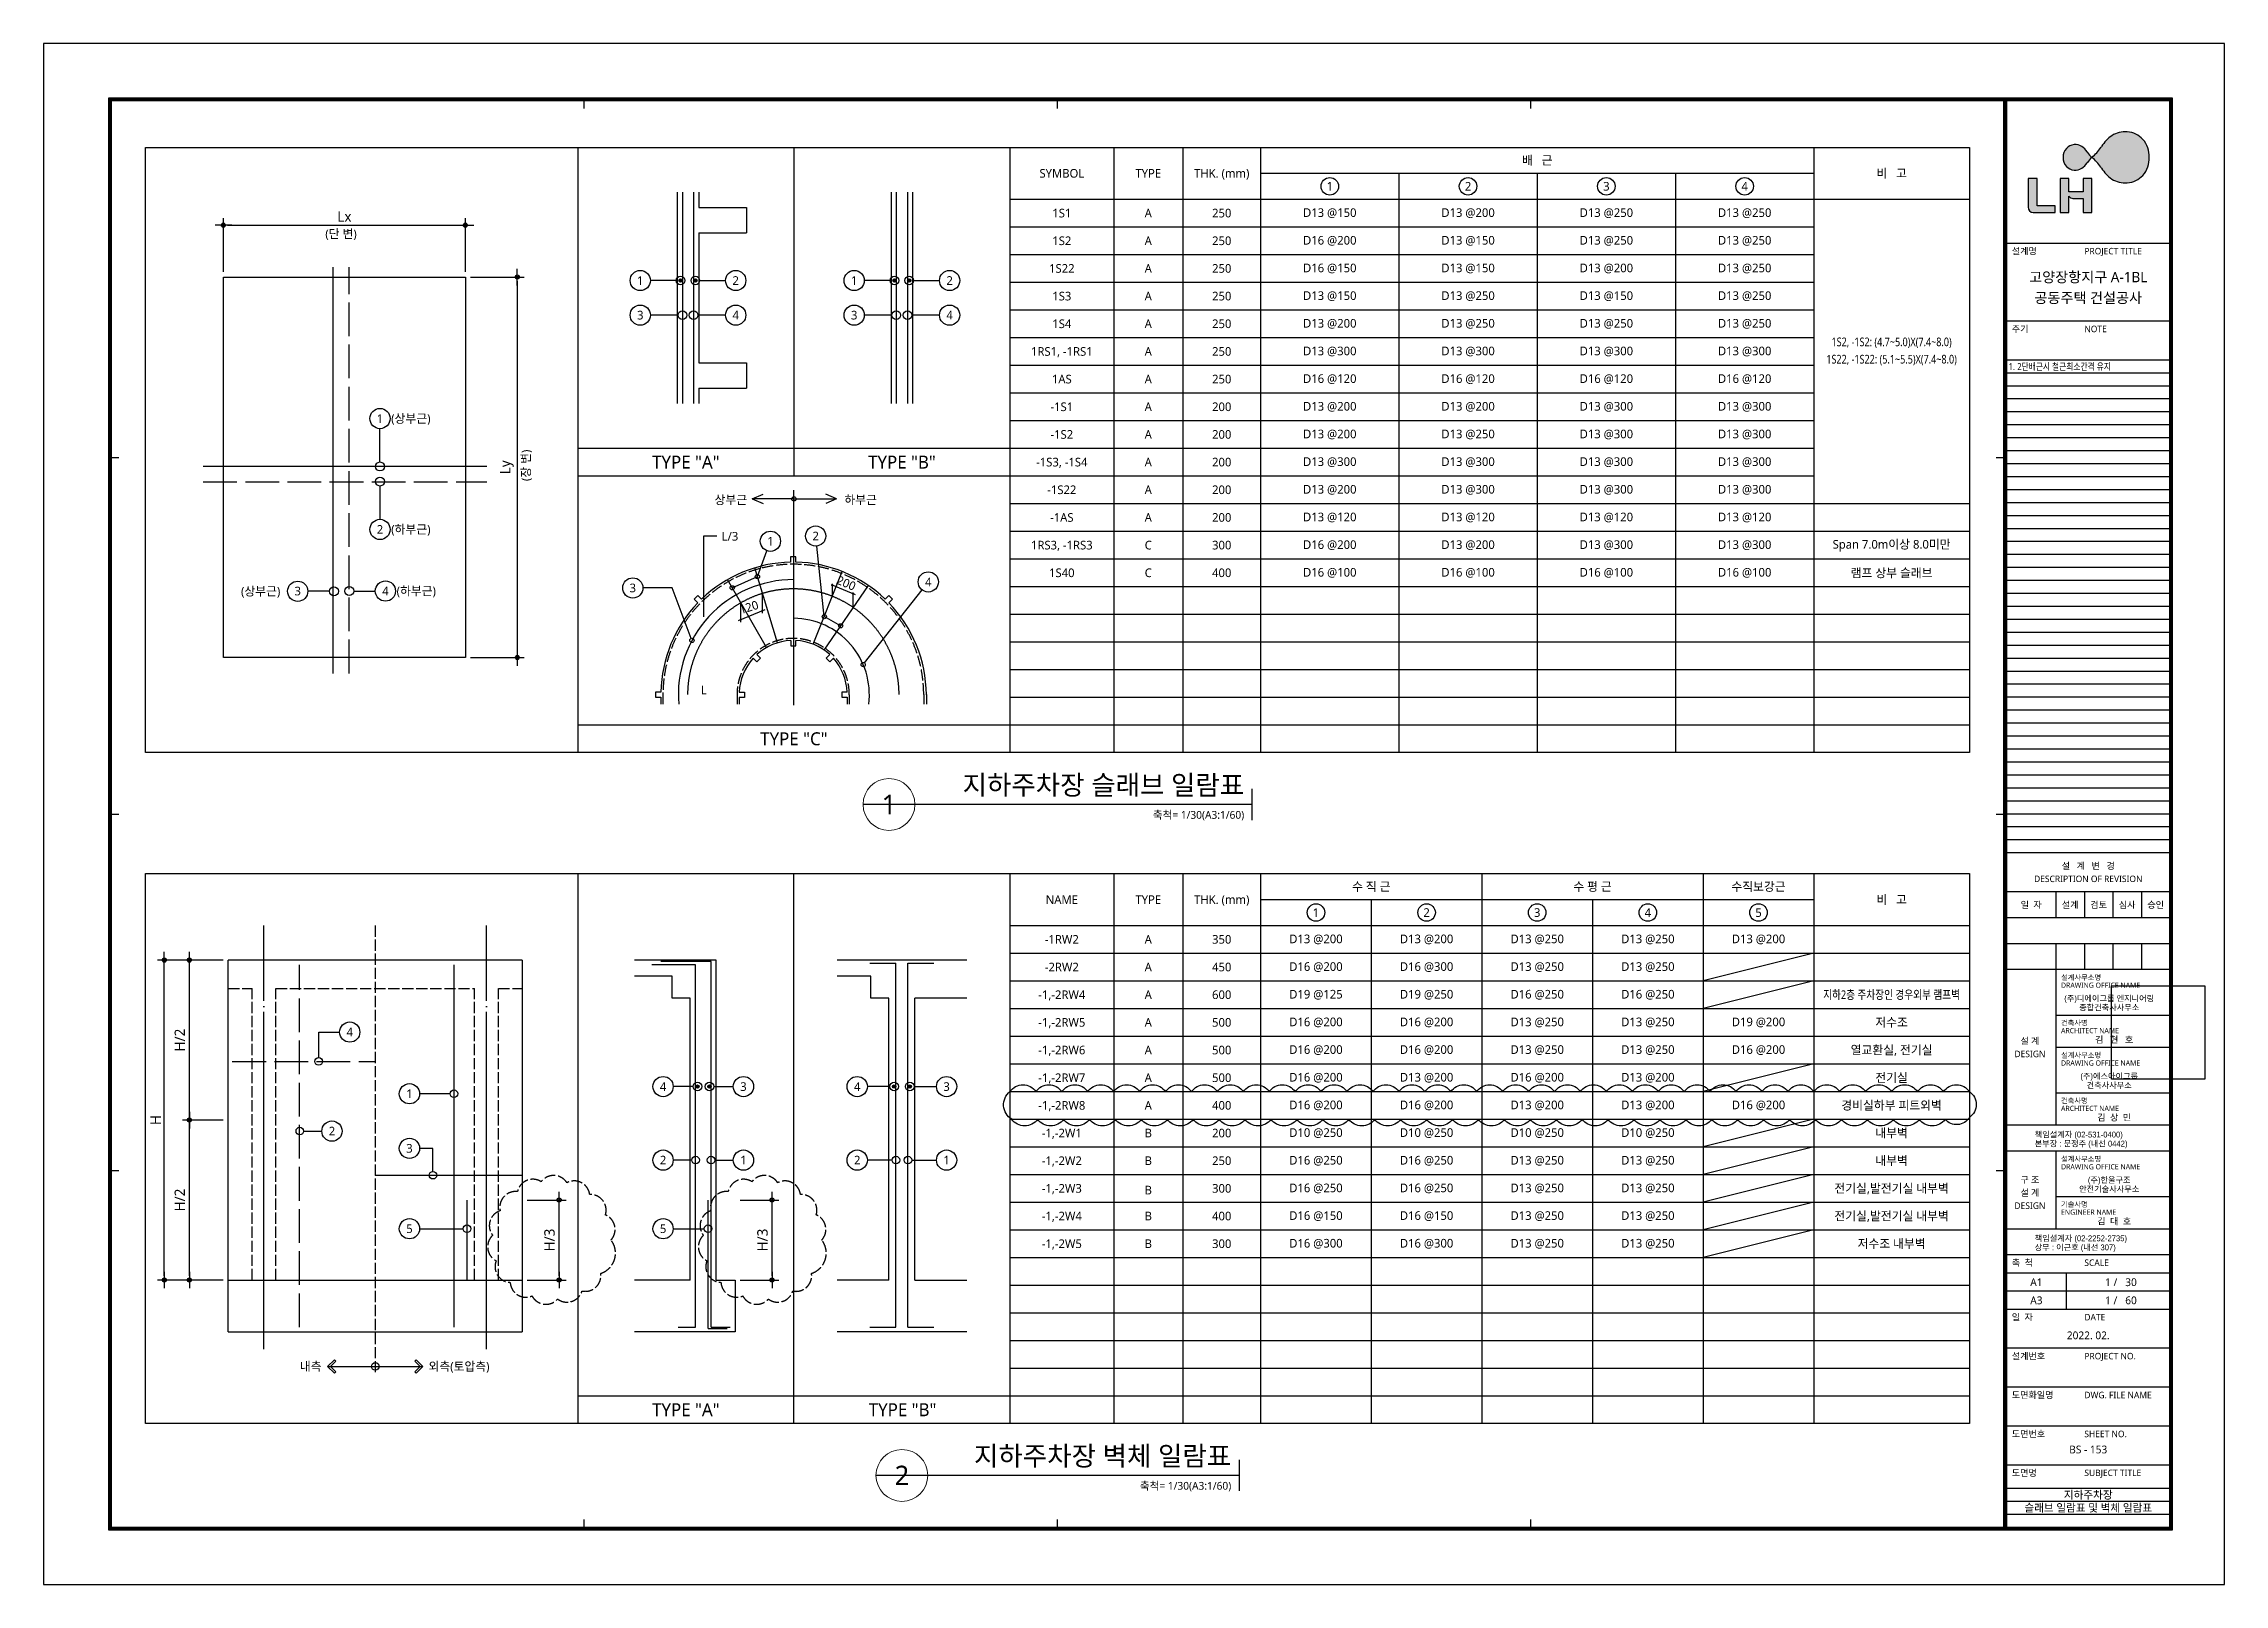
# Model space of a CAD drawing. Header units: millimetres. Extents: x 321717 to 696608, y -514806 to -16026.
# Drawn here: x 379034 to 404264, y -485163 to -467343 of the extents above; entities that cross this region are included whole.
import ezdxf
from ezdxf.enums import TextEntityAlignment as Align

# ---------------------------------------------------------------- set-up
doc = ezdxf.new("R2010")
doc.units = ezdxf.units.MM
doc.header["$LTSCALE"] = 65
for name, pattern in [('CEN', [62, 60, -1, 0, -1]), ('FORM_고양장항A-1BL-S$0$HID', [2.3, 1.5, -0.8]), ('HID', [2.5, 2, -0.5]), ('HID2', [7.5, 6, -1.5])]:
    doc.linetypes.add(name, pattern=pattern)
doc.layers.get('Defpoints').update_dxf_attribs({"color": 145})
for name, color, linetype, plot in [('220126', 181, 'Continuous', False), ('FORM_고양장항A-1BL-S$0$DEFPOINT', 144, 'Continuous', False), ('REV', 1, 'HID', False)]:
    doc.layers.add(name, color=color, linetype=linetype, plot=plot)
for name, color, linetype in [('BAR', 2, 'Continuous'), ('BAR1', 2, 'Continuous'), ('CEN', 1, 'CEN'), ('DIM', 7, 'Continuous'), ('EL4', 4, 'Continuous'), ('FORM_고양장항A-1BL-S$0$FORM', 7, 'Continuous'), ('FORM_고양장항A-1BL-S$0$FTEXT', 3, 'Continuous'), ('FORM_고양장항A-1BL-S$0$LH마크', 253, 'Continuous'), ('FORM_고양장항A-1BL-S$0$TEXT', 3, 'Continuous'), ('FORM_고양장항A-1BL-S$0$시흥장현 A-9BL(건축폼)$0$FORM TEXT', 7, 'Continuous'), ('LEADER', 7, 'Continuous'), ('LINE', 7, 'Continuous')]:
    doc.layers.add(name, color=color, linetype=linetype)
doc.layers.add('TEXT', color=3, linetype='Continuous', lineweight=9)
doc.styles.add('FORM_고양장항A-1BL-S$0$맑은고딕', font='malgun_0.ttf')
doc.styles.add('FORM_고양장항A-1BL-S$0$시흥장현 A-9BL(건축폼)$0$FORM-의정부고산(건축)$0$돋움', font='Dotum.ttf')
doc.styles.add('맑은고딕', font='malgun_0.ttf')
doc.dimstyles.new('DIM_30', dxfattribs={"dimscale": 30, "dimtxt": 3, "dimasz": 1.2, "dimexe": 2, "dimexo": 1.5, "dimgap": 1, "dimtad": 1, "dimdec": 0, "dimdsep": 46, "dimtxsty": '맑은고딕', "dimblk1": 'DIMDOT', "dimblk2": 'DIMDOT', "dimsah": 1, "dimcen": 1, "dimdle": 2, "dimclrd": 7, "dimclre": 7, "dimclrt": 3, "dimadec": 0, "dimazin": 0, "dimtfac": 1, "dimtdec": 0, "dimtix": 1, "dimtmove": 2, "dimatfit": 3, "dimldrblk": 'DIMDOT', "dimfxl": 1, "dimtolj": 1, "dimarcsym": 0})
picture_1 = doc.add_image_def('image1.jpg', size_in_pixel=(2126, 2126))

msp = doc.modelspace()

# ---------------------------------------------------------------- texts
at = {"layer": 'TEXT', "style": '맑은고딕'}
for s, height, p in [('배   근', 100, (396313.6123512464, -468692.9853561132)), ('SYMBOL', 100, (390813.6123512464, -468842.9853561132)), ('TYPE', 100, (391813.6123512464, -468842.9853561132)), ('THK. (mm)', 100, (392663.6123512464, -468842.9853561132)), ('1', 100, (393913.6123512464, -468992.9853561132)), ('2', 100, (395513.6123512464, -468992.9853561132)), ('3', 100, (397113.6123512464, -468992.9853561132)), ('4', 100, (398713.6123512464, -468992.9853561132)), ('비   고', 100, (400413.6123512464, -468842.9853561132)), ('TYPE "A"', 150, (386463.6123512461, -472182.9853561133)), ('TYPE "B"', 150, (388963.6123512464, -472182.9853561132)), ('TYPE "C"', 150, (387713.6123512464, -475382.9853561133)), ('1', 225, (388813.6123512524, -476142.9853561132)), ('수 직 근', 100, (394393.6123512467, -477092.9853561132)), ('수 평 근', 100, (396953.6123512467, -477092.9853561132)), ('수직보강근', 100, (398873.6123512467, -477092.9853561132)), ('NAME', 100, (390813.6123512467, -477242.9853561132)), ('TYPE', 100, (391813.6123512467, -477242.9853561132)), ('THK. (mm)', 100, (392663.6123512467, -477242.9853561132)), ('1', 100, (393753.6123512467, -477392.9853561132)), ('2', 100, (395033.6123512467, -477392.9853561132)), ('3', 100, (396313.6123512467, -477392.9853561132)), ('4', 100, (397593.6123512467, -477392.9853561132)), ('5', 100, (398873.6123512468, -477392.9853561132)), ('비   고', 100, (400413.6123512467, -477242.9853561132)), ('4', 100, (382575.2925846038, -478775.2568482296)), ('1', 100, (383265.951250508, -479488.4061115268)), ('2', 100, (382369.7665232438, -479920.4190507459)), ('3', 100, (383265.951250508, -480119.8541802844)), ('5', 100, (383265.951250508, -481049.4172701782)), ('5', 100, (386200.3818815224, -481049.4172701782)), ('30', 90, (403183.6123512497, -481667.9853561141)), ('60', 90, (403183.6123512497, -481877.9853561141)), ('TYPE "A"', 150, (386463.6123512466, -483142.9853561133)), ('TYPE "B"', 150, (388970.881372986, -483142.9853561134)), ('BS - 153', 90, (402688.61235125, -483602.9853561134)), ('2', 225, (388963.6123512524, -483902.9853561132)), ('지하주차장', 90, (402688.61235125, -484127.9853561132)), ('슬래브 일람표 및 벽체 일람표', 90, (402688.61235125, -484277.9853561132))]:
    msp.add_text(s, height=height, dxfattribs=at).set_placement(p, align=Align.MIDDLE_CENTER)
at = {"layer": 'TEXT', "linetype": 'ByBlock', "style": '맑은고딕'}
for s, p in [('1S1', (390813.6123512464, -469302.9853561132)), ('A', (391813.6123512464, -469302.9853561132)), ('250', (392663.6123512464, -469302.9853561132)), ('1S2', (390813.6123512464, -469622.9853561132)), ('A', (391813.6123512464, -469622.9853561132)), ('250', (392663.6123512464, -469622.9853561132)), ('1S22', (390813.6123512465, -469942.9853561132)), ('A', (391813.6123512465, -469942.9853561132)), ('250', (392663.6123512465, -469942.9853561132)), ('1S3', (390813.6123512465, -470262.9853561132)), ('A', (391813.6123512465, -470262.9853561132)), ('250', (392663.6123512465, -470262.9853561132)), ('1S4', (390813.6123512465, -470582.9853561132)), ('A', (391813.6123512464, -470582.9853561132)), ('250', (392663.6123512464, -470582.9853561132)), ('1RS1, -1RS1', (390813.6123512465, -470902.9853561132)), ('A', (391813.6123512464, -470902.9853561132)), ('250', (392663.6123512464, -470902.9853561132)), ('1AS', (390813.6123512465, -471222.9853561132)), ('A', (391813.6123512465, -471222.9853561132)), ('250', (392663.6123512465, -471222.9853561132)), ('-1S1', (390813.6123512466, -471542.9853561132)), ('A', (391813.6123512465, -471542.9853561132)), ('200', (392663.6123512465, -471542.9853561132)), ('-1S2', (390813.6123512465, -471862.9853561132)), ('A', (391813.6123512464, -471862.9853561132)), ('200', (392663.6123512464, -471862.9853561132)), ('-1S3, -1S4', (390813.6123512465, -472182.9853561132)), ('A', (391813.6123512464, -472182.9853561132)), ('200', (392663.6123512464, -472182.9853561132)), ('-1S22', (390813.6123512465, -472502.9853561132)), ('A', (391813.6123512465, -472502.9853561132)), ('200', (392663.6123512465, -472502.9853561132)), ('-1AS', (390813.6123512465, -472822.9853561132)), ('A', (391813.6123512465, -472822.9853561132)), ('200', (392663.6123512465, -472822.9853561132)), ('1RS3, -1RS3', (390813.6123512465, -473142.9853561132)), ('C', (391813.6123512464, -473142.9853561132)), ('300', (392663.6123512464, -473142.9853561132)), ('1S40', (390813.6123512465, -473462.9853561132)), ('C', (391813.6123512464, -473462.9853561132)), ('400', (392663.6123512464, -473462.9853561132)), ('-1RW2', (390813.6123512467, -477702.9853561132)), ('A', (391813.6123512467, -477702.9853561132)), ('350', (392663.6123512467, -477702.9853561132)), ('-2RW2', (390813.6123512467, -478022.9853561132)), ('A', (391813.6123512467, -478022.9853561132)), ('450', (392663.6123512467, -478022.9853561132)), ('-1,-2RW4', (390813.6123512467, -478342.9853561132)), ('A', (391813.6123512468, -478342.9853561132)), ('600', (392663.6123512468, -478342.9853561132)), ('-1,-2RW5', (390813.6123512467, -478662.9853561132)), ('A', (391813.6123512468, -478662.9853561132)), ('500', (392663.6123512468, -478662.9853561132)), ('저수조', (400413.6123512467, -478662.9853561132)), ('-1,-2RW6', (390813.6123512467, -478982.9853561132)), ('A', (391813.6123512468, -478982.9853561132)), ('500', (392663.6123512468, -478982.9853561132)), ('열교환실, 전기실', (400413.6123512468, -478982.9853561132)), ('-1,-2RW7', (390813.6123512467, -479302.9853561133)), ('A', (391813.6123512468, -479302.9853561132)), ('500', (392663.6123512468, -479302.9853561132)), ('전기실', (400413.6123512468, -479302.9853561132)), ('-1,-2W1', (390813.6123512467, -479942.9853561133)), ('B', (391813.6123512468, -479942.9853561132)), ('200', (392663.6123512468, -479942.9853561132)), ('내부벽', (400413.6123512467, -479942.9853561132)), ('-1,-2W2', (390813.6123512467, -480262.9853561133)), ('B', (391813.6123512468, -480262.9853561132)), ('250', (392663.6123512468, -480262.9853561132)), ('내부벽', (400413.6123512467, -480262.9853561132)), ('-1,-2W3', (390813.6123512467, -480582.9853561132)), ('B', (391813.6123512468, -480602.9853561132)), ('300', (392663.6123512468, -480582.9853561132)), ('전기실,발전기실 내부벽', (400413.6123512467, -480582.9853561132)), ('-1,-2W4', (390813.6123512467, -480902.9853561133)), ('B', (391813.6123512469, -480902.9853561132)), ('400', (392663.6123512469, -480902.9853561132)), ('전기실,발전기실 내부벽', (400413.6123512467, -480902.9853561132)), ('-1,-2W5', (390813.6123512467, -481222.9853561133)), ('B', (391813.6123512469, -481222.9853561132)), ('300', (392663.6123512469, -481222.9853561132)), ('저수조 내부벽', (400413.6123512467, -481222.9853561132))]:
    msp.add_text(s, height=100, dxfattribs=at).set_placement(p, align=Align.MIDDLE_CENTER)
for s, p in [('D13 @150', (393913.6123512464, -469302.9853561132)), ('D13 @200', (395513.6123512464, -469302.9853561132)), ('D13 @250', (397113.6123512464, -469302.9853561132)), ('D13 @250', (398713.6123512464, -469302.9853561132)), ('D16 @200', (393913.6123512464, -469622.9853561132)), ('D13 @150', (395513.6123512464, -469622.9853561132)), ('D13 @250', (397113.6123512464, -469622.9853561132)), ('D13 @250', (398713.6123512464, -469622.9853561132)), ('D16 @150', (393913.6123512465, -469942.9853561132)), ('D13 @150', (395513.6123512464, -469942.9853561132)), ('D13 @200', (397113.6123512464, -469942.9853561132)), ('D13 @250', (398713.6123512464, -469942.9853561132)), ('D13 @150', (393913.6123512465, -470262.9853561132)), ('D13 @250', (395513.6123512465, -470262.9853561132)), ('D13 @150', (397113.6123512465, -470262.9853561132)), ('D13 @250', (398713.6123512465, -470262.9853561132)), ('D13 @200', (393913.6123512465, -470582.9853561132)), ('D13 @250', (395513.6123512465, -470582.9853561132)), ('D13 @250', (397113.6123512465, -470582.9853561132)), ('D13 @250', (398713.6123512465, -470582.9853561132)), ('D13 @300', (393913.6123512465, -470902.9853561132)), ('D13 @300', (395513.6123512465, -470902.9853561132)), ('D13 @300', (397113.6123512465, -470902.9853561132)), ('D13 @300', (398713.6123512465, -470902.9853561132)), ('D16 @120', (393913.6123512465, -471222.9853561132)), ('D16 @120', (395513.6123512465, -471222.9853561132)), ('D16 @120', (397113.6123512465, -471222.9853561132)), ('D16 @120', (398713.6123512465, -471222.9853561132)), ('D13 @200', (393913.6123512466, -471542.9853561132)), ('D13 @200', (395513.6123512464, -471542.9853561132)), ('D13 @300', (397113.6123512464, -471542.9853561132)), ('D13 @300', (398713.6123512464, -471542.9853561132)), ('D13 @200', (393913.6123512466, -471862.9853561132)), ('D13 @250', (395513.6123512465, -471862.9853561132)), ('D13 @300', (397113.6123512465, -471862.9853561132)), ('D13 @300', (398713.6123512465, -471862.9853561132)), ('D13 @300', (393913.6123512466, -472182.9853561132)), ('D13 @300', (395513.6123512465, -472182.9853561132)), ('D13 @300', (397113.6123512465, -472182.9853561132)), ('D13 @300', (398713.6123512465, -472182.9853561132)), ('D13 @200', (393913.6123512466, -472502.9853561132)), ('D13 @300', (395513.6123512465, -472502.9853561132)), ('D13 @300', (397113.6123512465, -472502.9853561132)), ('D13 @300', (398713.6123512465, -472502.9853561132)), ('D13 @120', (393913.6123512467, -472822.9853561132)), ('D13 @120', (395513.6123512466, -472822.9853561132)), ('D13 @120', (397113.6123512466, -472822.9853561132)), ('D13 @120', (398713.6123512466, -472822.9853561132)), ('D16 @200', (393913.6123512467, -473142.9853561132)), ('D13 @200', (395513.6123512466, -473142.9853561132)), ('D13 @300', (397113.6123512466, -473142.9853561132)), ('D13 @300', (398713.6123512466, -473142.9853561132)), ('Span 7.0m이상 8.0미만', (400413.6123512465, -473142.9853561132)), ('D16 @100', (393913.6123512467, -473462.9853561132)), ('D16 @100', (395513.6123512466, -473462.9853561132)), ('D16 @100', (397113.6123512466, -473462.9853561132)), ('D16 @100', (398713.6123512466, -473462.9853561132)), ('램프 상부 슬래브', (400413.6123512466, -473462.9853561132)), ('D13 @200', (393753.6123512468, -477702.9853561132)), ('D13 @200', (395033.6123512468, -477702.9853561132)), ('D13 @250', (396313.6123512468, -477702.9853561132)), ('D13 @250', (397593.6123512468, -477702.9853561132)), ('D13 @200', (398873.6123512468, -477702.9853561132)), ('D16 @200', (393753.6123512468, -478022.9853561132)), ('D16 @300', (395033.6123512468, -478022.9853561132)), ('D13 @250', (396313.6123512468, -478022.9853561132)), ('D13 @250', (397593.6123512468, -478022.9853561132)), ('D19 @125', (393753.6123512468, -478342.9853561132)), ('D19 @250', (395033.6123512468, -478342.9853561132)), ('D16 @250', (396313.6123512468, -478342.9853561132)), ('D16 @250', (397593.6123512468, -478342.9853561132)), ('D16 @200', (393753.6123512468, -478662.9853561132)), ('D16 @200', (395033.6123512468, -478662.9853561132)), ('D13 @250', (396313.6123512468, -478662.9853561132)), ('D13 @250', (397593.6123512468, -478662.9853561132)), ('D19 @200', (398873.6123512468, -478662.9853561132)), ('D16 @200', (393753.6123512468, -478982.9853561132)), ('D16 @200', (395033.6123512468, -478982.9853561132)), ('D13 @250', (396313.6123512468, -478982.9853561132)), ('D13 @250', (397593.6123512468, -478982.9853561132)), ('D16 @200', (398873.6123512468, -478982.9853561132)), ('D16 @200', (393753.6123512469, -479302.9853561132)), ('D13 @200', (395033.6123512469, -479302.9853561132)), ('D16 @200', (396313.6123512469, -479302.9853561132)), ('D13 @200', (397593.6123512469, -479302.9853561132)), ('D10 @250', (393753.6123512469, -479942.9853561132)), ('D10 @250', (395033.6123512469, -479942.9853561132)), ('D10 @250', (396313.6123512469, -479942.9853561132)), ('D10 @250', (397593.6123512469, -479942.9853561132)), ('D16 @250', (393753.6123512469, -480262.9853561135)), ('D16 @250', (395033.6123512469, -480262.9853561134)), ('D13 @250', (396313.6123512469, -480262.9853561134)), ('D13 @250', (397593.6123512469, -480262.9853561134)), ('D16 @250', (393753.6123512469, -480582.9853561132)), ('D16 @250', (395033.6123512469, -480582.9853561132)), ('D13 @250', (396313.6123512469, -480582.9853561132)), ('D13 @250', (397593.6123512469, -480582.9853561132)), ('D16 @150', (393753.6123512469, -480902.9853561135)), ('D16 @150', (395033.6123512469, -480902.9853561134)), ('D13 @250', (396313.6123512469, -480902.9853561134)), ('D13 @250', (397593.6123512469, -480902.9853561134)), ('D16 @300', (393753.6123512469, -481222.9853561135)), ('D16 @300', (395033.6123512469, -481222.9853561134)), ('D13 @250', (396313.6123512469, -481222.9853561134)), ('D13 @250', (397593.6123512469, -481222.9853561134))]:
    msp.add_text(s, height=100, dxfattribs=at).set_placement(p, align=Align.MIDDLE)
at = {"layer": 'TEXT', "color": 3, "style": '맑은고딕'}
for s, p in [('(단 변)', (382474.3008250103, -469542.9853561134)), ('1', (385936.6123512461, -470082.9853561132)), ('2', (387040.6123512461, -470082.9853561132)), ('1', (388411.6123512461, -470082.9853561132)), ('2', (389515.6123512461, -470082.9853561132)), ('3', (385936.6123512461, -470482.9853561132)), ('4', (387040.6123512461, -470482.9853561132)), ('3', (388411.6123512461, -470482.9853561132)), ('4', (389515.6123512461, -470482.9853561133)), ('1', (382925.2600205165, -471679.5715722104)), ('2', (382925.2600205165, -472961.6974107181)), ('1', (387442.1932007298, -473098.5585745634)), ('2', (387965.5941935152, -473037.8106990252)), ('4', (389268.8891146264, -473568.7520284811)), ('3', (381973.2882520473, -473674.2316705794)), ('4', (382987.9889120076, -473674.2316705794)), ('3', (385849.9667659175, -473638.5187878746)), ('4', (386200.3818815224, -479405.7261515013)), ('3', (387130.0371738651, -479405.7261515013)), ('4', (388446.6123512467, -479405.7261515015)), ('3', (389480.6123512467, -479405.7261515013)), ('2', (386200.3818815224, -480255.8694545708)), ('1', (387130.0371738651, -480255.8694545708)), ('2', (388446.6123512467, -480255.8694545709)), ('1', (389480.6123512467, -480255.8694545708)), ('내측', (382123.7289560695, -482642.9853561134)), ('외측(토압측)', (383839.3905016146, -482642.9853561132))]:
    msp.add_text(s, height=100, dxfattribs=at).set_placement(p, align=Align.MIDDLE_CENTER)
at = {"layer": 'TEXT', "linetype": 'ByBlock', "style": '맑은고딕', "width": 0.8}
for s, p in [('1S2, -1S2: (4.7~5.0)X(7.4~8.0)', (400413.6123512464, -470802.9853561132)), ('1S22, -1S22: (5.1~5.5)X(7.4~8.0)', (400413.6123512464, -471002.9853561132))]:
    msp.add_text(s, height=100, dxfattribs=at).set_placement(p, align=Align.MIDDLE)
for s, p in [('1.', (401768.6123512524, -471077.9853561129)), ('2단배근시 철근최소간격 유지', (401868.6123512524, -471077.9853561129))]:
    msp.add_text(s, height=80, dxfattribs=at).set_placement(p, align=Align.MIDDLE_LEFT)
at = {"layer": 'TEXT', "color": 3, "style": '맑은고딕'}
for s, p in [('(상부근)', (383055.2600205165, -471679.5715722104)), ('(하부근)', (383055.2600205165, -472961.6974107181)), ('(상부근)', (381317.4027129593, -473677.1516290319)), ('(하부근)', (383117.9889120076, -473674.2316705794))]:
    msp.add_text(s, height=100, dxfattribs=at).set_placement(p, align=Align.MIDDLE_LEFT)
msp.add_text('(장 변)', height=100, rotation=90, dxfattribs=at).set_placement((384613.6123512462, -472220.5177272186), align=Align.MIDDLE_CENTER)
for s, p in [('상부근', (386984.4346575711, -472617.3942524405)), ('하부근', (388485.9294027694, -472617.3942524404)), ('L/3', (386974.5047147187, -473040.9351517959))]:
    msp.add_text(s, height=100, dxfattribs=at).set_placement(p, align=Align.MIDDLE)
at = {"layer": 'TEXT', "color": 3, "linetype": 'ByBlock', "style": '맑은고딕'}
for s, rotation, p in [('200', 336.9160448594674, (388319.4947694723, -473582.9138486586)), ('120', 17.13643173001993, (387192.4356985198, -473861.4297421174))]:
    msp.add_text(s, height=100, rotation=rotation, dxfattribs=at).set_placement(p, align=Align.MIDDLE)
msp.add_text('L', height=100, dxfattribs=at).set_placement((386671.0404647182, -474818.5794991659), align=Align.MIDDLE)
at = {"layer": 'TEXT', "style": '맑은고딕'}
for s, height, p in [('지하주차장 슬래브 일람표', 225, (392923.6123512524, -475917.9853561134)), ('축척= 1/30(A3:1/60)', 90, (392923.6123512524, -476262.9853561134)), ('지하주차장 벽체 일람표', 225, (392773.6123512524, -483677.9853561134)), ('축척= 1/30(A3:1/60)', 90, (392773.6123512524, -484022.9853561134))]:
    msp.add_text(s, height=height, dxfattribs=at).set_placement(p, align=Align.MIDDLE_RIGHT)
at = {"layer": 'TEXT', "linetype": 'ByBlock', "style": '맑은고딕', "width": 0.8}
msp.add_text('지하2층 주차장인 경우외부 램프벽', height=100, dxfattribs=at).set_placement((400413.6123512476, -478342.9853561132), align=Align.MIDDLE_CENTER)
at = {"layer": 'TEXT', "color": 1, "linetype": 'ByBlock', "style": '맑은고딕'}
for s, p in [('-1,-2RW8', (390813.6123512469, -479622.9853561133)), ('A', (391813.612351247, -479622.9853561132)), ('400', (392663.612351247, -479622.9853561132)), ('경비실하부 피트외벽', (400413.612351247, -479622.9853561132))]:
    msp.add_text(s, height=100, dxfattribs=at).set_placement(p, align=Align.MIDDLE_CENTER)
for s, p in [('D16 @200', (393753.6123512471, -479622.9853561132)), ('D16 @200', (395033.6123512471, -479622.9853561132)), ('D13 @200', (396313.6123512471, -479622.9853561132)), ('D13 @200', (397593.6123512471, -479622.9853561132)), ('D16 @200', (398873.6123512471, -479622.9853561132))]:
    msp.add_text(s, height=100, dxfattribs=at).set_placement(p, align=Align.MIDDLE)

# ---------------------------------------------------------------- blocks, each defined once
blk = doc.blocks.new('DIMDOT')
at = {"layer": 'DIM', "linetype": 'Continuous'}
blk.add_line((-2, 0), (2, 0), dxfattribs=at)
for radius in [0.5, 0.25]:
    blk.add_circle((0, 0), radius, dxfattribs=at)
blk = doc.blocks.new('*D23')
at = {"layer": 'Defpoints', "color": 0, "transparency": 16777216}
for p in [(383913.6123512462, -469442.9853561134), (381113.6123512462, -470042.9853561134), (383913.6123512462, -470042.9853561134)]:
    blk.add_point(p, dxfattribs=at)
at = {"layer": 'DIM', "color": 7, "lineweight": -2, "transparency": 16777216}
for p, q in [((381113.6123512462, -469982.9853561134), (381113.6123512462, -469362.9853561134)), ((381161.6123512462, -469442.9853561134), (383865.6123512462, -469442.9853561134)), ((383913.6123512462, -469982.9853561134), (383913.6123512462, -469362.9853561134))]:
    blk.add_line(p, q, dxfattribs=at)
at = {"layer": 'DIM', "color": 7, "lineweight": -2, "transparency": 16777216, "xscale": 48, "yscale": 48, "zscale": 48, "rotation": 180}
blk.add_blockref('DIMDOT', (381113.6123512462, -469442.9853561134), dxfattribs=at)
at = {"layer": 'DIM', "color": 7, "lineweight": -2, "transparency": 16777216, "xscale": 48, "yscale": 48, "zscale": 48}
blk.add_blockref('DIMDOT', (383913.6123512462, -469442.9853561134), dxfattribs=at)
at = {"layer": 'DIM', "color": 3, "transparency": 16777216, "insert": (382513.6123512462, -469342.9853561134), "char_height": 120, "attachment_point": 5, "style": '맑은고딕'}
blk.add_mtext('\\A1;Lx', dxfattribs=at)
blk = doc.blocks.new('*D24')
at = {"layer": 'Defpoints', "color": 0, "transparency": 16777216}
for p in [(383913.6123512462, -470042.9853561134), (383913.6123512462, -474442.9853561134), (384513.6123512462, -474442.9853561134)]:
    blk.add_point(p, dxfattribs=at)
at = {"layer": 'DIM', "color": 7, "lineweight": -2, "transparency": 16777216}
for p, q in [((383973.6123512462, -470042.9853561134), (384593.6123512462, -470042.9853561134)), ((384513.6123512462, -470090.9853561134), (384513.6123512462, -474394.9853561134)), ((383973.6123512462, -474442.9853561134), (384593.6123512462, -474442.9853561134))]:
    blk.add_line(p, q, dxfattribs=at)
at = {"layer": 'DIM', "color": 7, "lineweight": -2, "transparency": 16777216, "xscale": 48, "yscale": 48, "zscale": 48}
for p, rotation in [((384513.6123512462, -470042.9853561134), 90), ((384513.6123512462, -474442.9853561134), 270)]:
    blk.add_blockref('DIMDOT', p, dxfattribs=dict(at, rotation=rotation))
at = {"layer": 'DIM', "color": 3, "transparency": 16777216, "insert": (384393.4357208116, -472242.9853561133), "char_height": 120, "attachment_point": 5, "rotation": 90, "style": '맑은고딕'}
blk.add_mtext('\\A1;Ly', dxfattribs=at)
blk = doc.blocks.new('*D25')
at = {"layer": 'Defpoints', "color": 0, "transparency": 16777216}
for p in [(380719.8395707586, -479792.9853561132), (381169.8395707586, -479792.9853561132), (381169.8395707586, -481642.9853561132)]:
    blk.add_point(p, dxfattribs=at)
at = {"layer": 'DIM', "color": 7, "lineweight": -2, "transparency": 16777216}
for p, q in [((381109.8395707586, -479792.9853561132), (380639.8395707586, -479792.9853561132)), ((380719.8395707586, -481594.9853561132), (380719.8395707586, -479840.9853561132)), ((381109.8395707586, -481642.9853561132), (380639.8395707586, -481642.9853561132))]:
    blk.add_line(p, q, dxfattribs=at)
at = {"layer": 'DIM', "color": 7, "lineweight": -2, "transparency": 16777216, "xscale": 48, "yscale": 48, "zscale": 48}
for p, rotation in [((380719.8395707586, -479792.9853561132), 90), ((380719.8395707586, -481642.9853561132), 270)]:
    blk.add_blockref('DIMDOT', p, dxfattribs=dict(at, rotation=rotation))
at = {"layer": 'DIM', "color": 3, "transparency": 16777216, "insert": (380608.9156577152, -480717.9853561131), "char_height": 120, "attachment_point": 5, "rotation": 90, "style": '맑은고딕'}
blk.add_mtext('\\A1;H/2', dxfattribs=at)
blk = doc.blocks.new('*D26')
at = {"layer": 'Defpoints', "color": 0, "transparency": 16777216}
for p in [(380719.8395707586, -477942.9853561132), (381169.8395707586, -477942.9853561132), (381169.8395707586, -479792.9853561132)]:
    blk.add_point(p, dxfattribs=at)
at = {"layer": 'DIM', "color": 7, "lineweight": -2, "transparency": 16777216}
for p, q in [((381109.8395707586, -477942.9853561132), (380639.8395707586, -477942.9853561132)), ((380719.8395707586, -479744.9853561132), (380719.8395707586, -477990.9853561132)), ((381109.8395707586, -479792.9853561132), (380639.8395707586, -479792.9853561132))]:
    blk.add_line(p, q, dxfattribs=at)
at = {"layer": 'DIM', "color": 7, "lineweight": -2, "transparency": 16777216, "xscale": 48, "yscale": 48, "zscale": 48}
for p, rotation in [((380719.8395707586, -477942.9853561132), 90), ((380719.8395707586, -479792.9853561132), 270)]:
    blk.add_blockref('DIMDOT', p, dxfattribs=dict(at, rotation=rotation))
at = {"layer": 'DIM', "color": 3, "transparency": 16777216, "insert": (380608.9156577152, -478867.9853561131), "char_height": 120, "attachment_point": 5, "rotation": 90, "style": '맑은고딕'}
blk.add_mtext('\\A1;H/2', dxfattribs=at)
blk = doc.blocks.new('*D27')
at = {"layer": 'Defpoints', "color": 0, "transparency": 16777216}
for p in [(380429.8395707586, -477942.9853561132), (381169.8395707586, -477942.9853561132), (381169.8395707586, -481642.9853561132)]:
    blk.add_point(p, dxfattribs=at)
at = {"layer": 'DIM', "color": 7, "lineweight": -2, "transparency": 16777216}
for p, q in [((381109.8395707586, -477942.9853561132), (380349.8395707586, -477942.9853561132)), ((380429.8395707586, -481594.9853561132), (380429.8395707586, -477990.9853561132)), ((381109.8395707586, -481642.9853561132), (380349.8395707586, -481642.9853561132))]:
    blk.add_line(p, q, dxfattribs=at)
at = {"layer": 'DIM', "color": 7, "lineweight": -2, "transparency": 16777216, "xscale": 48, "yscale": 48, "zscale": 48}
for p, rotation in [((380429.8395707586, -477942.9853561132), 90), ((380429.8395707586, -481642.9853561132), 270)]:
    blk.add_blockref('DIMDOT', p, dxfattribs=dict(at, rotation=rotation))
at = {"layer": 'DIM', "color": 3, "transparency": 16777216, "insert": (380329.8395707586, -479792.9853561131), "char_height": 120, "attachment_point": 5, "rotation": 90, "style": '맑은고딕'}
blk.add_mtext('\\A1;H', dxfattribs=at)
blk = doc.blocks.new('*D28')
at = {"layer": 'Defpoints', "color": 0, "transparency": 16777216}
for p in [(384569.8395707586, -480717.9853561132), (384997.3851317349, -480717.9853561132), (384569.8395707586, -481642.9853561132)]:
    blk.add_point(p, dxfattribs=at)
at = {"layer": 'DIM', "color": 7, "lineweight": -2, "transparency": 16777216}
for p, q in [((384629.8395707586, -480717.9853561132), (385077.3851317349, -480717.9853561132)), ((384997.3851317349, -481594.9853561132), (384997.3851317349, -480765.9853561132)), ((384629.8395707586, -481642.9853561132), (385077.3851317349, -481642.9853561132))]:
    blk.add_line(p, q, dxfattribs=at)
at = {"layer": 'DIM', "color": 7, "lineweight": -2, "transparency": 16777216, "xscale": 48, "yscale": 48, "zscale": 48}
for p, rotation in [((384997.3851317349, -480717.9853561132), 90), ((384997.3851317349, -481642.9853561132), 270)]:
    blk.add_blockref('DIMDOT', p, dxfattribs=dict(at, rotation=rotation))
at = {"layer": 'DIM', "color": 3, "transparency": 16777216, "insert": (384886.4612186915, -481180.4853561131), "char_height": 120, "attachment_point": 5, "rotation": 90, "style": '맑은고딕'}
blk.add_mtext('\\A1;H/3', dxfattribs=at)
blk = doc.blocks.new('*D29')
at = {"layer": 'Defpoints', "color": 0, "transparency": 16777216}
for p in [(387033.8217841992, -480717.9853561132), (387461.3673451754, -480717.9853561132), (387033.8217841992, -481642.9853561132)]:
    blk.add_point(p, dxfattribs=at)
at = {"layer": 'DIM', "color": 7, "lineweight": -2, "transparency": 16777216}
for p, q in [((387093.8217841992, -480717.9853561132), (387541.3673451754, -480717.9853561132)), ((387461.3673451754, -481594.9853561132), (387461.3673451754, -480765.9853561132)), ((387093.8217841992, -481642.9853561132), (387541.3673451754, -481642.9853561132))]:
    blk.add_line(p, q, dxfattribs=at)
at = {"layer": 'DIM', "color": 7, "lineweight": -2, "transparency": 16777216, "xscale": 48, "yscale": 48, "zscale": 48}
for p, rotation in [((387461.3673451754, -480717.9853561132), 90), ((387461.3673451754, -481642.9853561132), 270)]:
    blk.add_blockref('DIMDOT', p, dxfattribs=dict(at, rotation=rotation))
at = {"layer": 'DIM', "color": 3, "transparency": 16777216, "insert": (387350.443432132, -481180.4853561131), "char_height": 120, "attachment_point": 5, "rotation": 90, "style": '맑은고딕'}
blk.add_mtext('\\A1;H/3', dxfattribs=at)
blk = doc.blocks.new('FORM_고양장항A-1BL-S')
at = {"layer": 'FORM_고양장항A-1BL-S$0$LH마크'}
h = blk.add_hatch(color=256, dxfattribs=at)
edge = h.paths.add_edge_path()
edge.add_ellipse((777.5120366010963, 564.7777114903022), major_axis=(-0.02159848308638231, 19.19947578344629), ratio=0.9999988826607065, start_angle=220.3160542666334, end_angle=235.7161672747215)
edge.add_ellipse((780.1822295766472, 563.7980365819697), major_axis=(11.63553466031951, 11.6355346603195), ratio=0.9999995785260982, start_angle=278.3719928566697, end_angle=279.7926827259736)
edge.add_ellipse((805.6007515508829, 547.0051341328237), major_axis=(0.01866363475384163, 14.02645855967481), ratio=0.9999988821937925, start_angle=394.96846678515556, end_angle=418.6858257556404, ccw=False)
edge.add_ellipse((802.7134298440217, 550.4017932872687), major_axis=(-0.0005301727484946196, 9.598206712760295), ratio=0.9999988824009329, start_angle=354.9363527238226, end_angle=392.349660986295, ccw=False)
edge.add_ellipse((802.8853871766626, 550.8263927475948), major_axis=(0.00340075212795909, 9.161071405456902), ratio=0.9999988815880413, start_angle=313.08945440778825, end_angle=355.7978530240622, ccw=False)
edge.add_ellipse((802.2519161794482, 550.6334521343399), major_axis=(-0.00272221685361018, 9.759959947316588), ratio=0.9999988820086083, start_angle=267.15847194408525, end_angle=311.3399578879178, ccw=False)
edge.add_ellipse((802.2519161794482, 549.671215354598), major_axis=(0.002345730923483197, 9.759960045523917), ratio=0.9999988819608775, start_angle=228.6578319515284, end_angle=272.8393178946566, ccw=False)
edge.add_ellipse((802.8853871766626, 549.4782747404117), major_axis=(-0.001195197933472944, 9.161071959040585), ratio=0.9999988820220781, start_angle=184.2159411120079, end_angle=226.9243397014058, ccw=False)
edge.add_ellipse((802.7134298440217, 549.9028742007379), major_axis=(0.0007995421070614982, 9.59820669418543), ratio=0.9999988819849818, start_angle=147.6519469810335, end_angle=185.0652552603508, ccw=False)
edge.add_ellipse((805.6007515508829, 553.2995333551828), major_axis=(-0.0146797010598394, 14.02646328916932), ratio=0.9999988823698344, start_angle=121.33044795241909, end_angle=145.0478069355882, ccw=False)
edge.add_ellipse((780.1822295766472, 536.5066309060369), major_axis=(-11.63553220987993, 11.63553220987993), ratio=0.9999997837762815, start_angle=260.2073153029904, end_angle=261.628005449331)
edge.add_ellipse((777.5120366010963, 535.5269559977044), major_axis=(0.03702439887233611, 19.19945221449301), ratio=0.999998882848964, start_angle=-55.67013267916648, end_angle=-40.27001964361233)
edge = h.paths.add_edge_path()
edge.add_ellipse((795.6964670699238, 557.0060145651389), major_axis=(0.006864801860395151, 8.99295968458668), ratio=0.9999988827231661, start_angle=123.23707871012789, end_angle=139.6948369544317, ccw=False)
edge.add_ellipse((788.9257939476668, 552.7252627146829), major_axis=(-0.7009870625855058, 0.7009870625855058), ratio=0.9999999437731498, start_angle=70.64073618081011, end_angle=85.40595803884457, ccw=False)
edge.add_ellipse((782.6291739661394, 549.0609563897763), major_axis=(-0.00838486509904391, 6.297509315924676), ratio=0.9999988821287467, start_angle=-59.16259633342766, end_angle=-32.43732604062858)
edge.add_ellipse((783.5754979457854, 550.5891971896801), major_axis=(0.0003907985917620074, 4.500137694815403), ratio=0.9999988822598063, start_angle=-32.59340767870501, end_angle=6.828384972939124)
edge.add_ellipse((783.5434234086572, 550.2362834793914), major_axis=(0.002745875946588449, 4.847301688027194), ratio=0.9999988842119085, start_angle=5.983778684998008, end_angle=45.80586987389822)
edge.add_ellipse((783.5089925024806, 550.4199431204636), major_axis=(-0.002355894959272277, 4.695759708345227), ratio=0.9999988832972008, start_angle=47.05758428077518, end_angle=93.23828646313216)
edge.add_ellipse((783.5089925024806, 549.884724367543), major_axis=(0.002355895489691475, 4.695759708344957), ratio=0.9999988832972013, start_angle=86.76171354333981, end_angle=132.9424157256968)
edge.add_ellipse((783.5434234049319, 550.0683840086151), major_axis=(-0.004028469242848608, 4.847300791718968), ratio=0.9999988837406935, start_angle=134.1789697115022, end_angle=174.0010609071454)
edge.add_ellipse((783.5754979457854, 549.7154702983264), major_axis=(-0.0003907988740895081, 4.500137694815236), ratio=0.9999988822598063, start_angle=173.1716150234662, end_angle=212.5934076751104)
edge.add_ellipse((782.6291739661394, 551.2437110982303), major_axis=(0.008384865413569927, 6.297509315924258), ratio=0.999998882128746, start_angle=212.4373260434902, end_angle=239.1625963362892)
edge.add_ellipse((788.9257939476668, 547.579404774255), major_axis=(0.7009870745422859, 0.7009870745422859), ratio=0.999999927333072, start_angle=94.59404188595232, end_angle=109.35926357312451, ccw=False)
edge.add_ellipse((795.6964670699238, 543.2986529228676), major_axis=(-0.001238716836780558, 8.992962225506153), ratio=0.9999988827506152, start_angle=400.34100785461936, end_angle=416.79876607149504, ccw=False)
h = blk.add_hatch(color=256, dxfattribs=at)
edge = h.paths.add_edge_path()
edge.add_line((768.8121202457844, 531.4260161464501), (768.8121202457844, 541.9678076190341))
edge.add_line((768.8121202457844, 541.9678076190341), (765.28352654168, 541.9678076190341))
edge.add_line((765.28352654168, 541.9678076190341), (765.28352654168, 530.9121352323731))
edge.add_arc((767.28352654168, 530.9121352323731), 2, 180, 270)
edge.add_line((767.28352654168, 528.9121352323731), (775.7887969780861, 528.912135232373))
edge.add_line((775.7887969780861, 528.912135232373), (775.7887969780861, 531.4260161464501))
edge.add_line((775.7887969780861, 531.4260161464501), (768.8121202457844, 531.4260161464501))
h = blk.add_hatch(color=256, dxfattribs=at)
edge = h.paths.add_edge_path()
edge.add_line((777.6351411920189, 541.9678076190341), (777.6351411920189, 528.912135232373))
edge.add_line((777.6351411920189, 528.912135232373), (781.0521581974028, 528.912135232373))
edge.add_line((781.0521581974028, 528.912135232373), (781.0521581974028, 535.1371330489803))
edge.add_ellipse((782.6773167383074, 536.2946097833503), major_axis=(-0.000413403052623914, 1.995218884663901), ratio=0.9999988843474573, start_angle=125.4474759443961, end_angle=176.5601751768511)
edge.add_line((782.5580159779786, 534.3029607517112), (786.4845400359629, 534.3029607517112))
edge.add_line((786.4845400359629, 534.3029607517112), (786.4845400359629, 528.912135232373))
edge.add_line((786.4845400359629, 528.912135232373), (789.9015570450722, 528.912135232373))
edge.add_line((789.9015570450722, 528.912135232373), (789.9015570450722, 541.9678076190341))
edge.add_line((789.9015570450722, 541.9678076190341), (786.4845400359629, 541.9678076190341))
edge.add_line((786.4845400359629, 541.9678076190341), (786.4845400359629, 536.8843866876725))
edge.add_line((786.4845400359629, 536.8843866876725), (781.0521581974028, 536.8843866876725))
edge.add_line((781.0521581974028, 536.8843866876725), (781.0521581974028, 541.9678076190341))
edge.add_line((781.0521581974028, 541.9678076190341), (777.6351411920189, 541.9678076190341))
at = {"layer": 'FORM_고양장항A-1BL-S$0$DEFPOINT', "color": 1}
for p, q in [((208.5, 569), (208.5, 572)), ((391, 569), (391, 572)), ((573.5, 569), (573.5, 572)), ((26, 434.5), (29, 434.5000000000001)), ((753, 434.5), (756, 434.5000000000001)), ((26, 297), (29, 297)), ((753, 297), (756, 297)), ((26, 159.5), (29, 159.5)), ((753, 159.5), (756, 159.5)), ((208.5, 22), (208.5, 25)), ((391, 22), (391, 25)), ((573.5, 22), (573.5, 25))]:
    blk.add_line(p, q, dxfattribs=at)
at = {"layer": 'FORM_고양장항A-1BL-S$0$DEFPOINT', "linetype": 'FORM_고양장항A-1BL-S$0$HID'}
for p, q in [((820, 467), (757, 467)), ((820, 457), (757, 457)), ((820, 447), (757, 447)), ((820, 437), (757, 437)), ((820, 427), (757, 427)), ((820, 417), (757, 417)), ((820, 407), (757, 407)), ((820, 397), (757, 397)), ((820, 387), (757, 387)), ((820, 377), (757, 377)), ((820, 367), (757, 367)), ((820, 357), (757, 357)), ((820, 347), (757, 347)), ((820, 337), (757, 337)), ((820, 327), (757, 327)), ((820, 317), (757, 317)), ((820, 306.9999997930549), (757, 306.9999997930549)), ((820, 296.9999997930549), (757, 296.9999997930549)), ((820, 286.9999997930549), (757, 286.9999997930549)), ((820, 37), (757, 37)), ((820, 32), (757, 32)), ((820, 27), (757, 27))]:
    blk.add_line(p, q, dxfattribs=at)
at = {"layer": 'FORM_고양장항A-1BL-S$0$DEFPOINT'}
blk.add_lwpolyline([(0, 594), (0, 0), (841, 0), (841, 594), (0, 594)], dxfattribs=at)
at = {"layer": 'FORM_고양장항A-1BL-S$0$FORM'}
for p, q in [((820, 517), (757, 517)), ((820, 487), (757, 487)), ((820, 472), (757, 472)), ((820, 462), (757, 462)), ((820, 452), (757, 452)), ((820, 442), (757, 442)), ((820, 432), (757, 432)), ((820, 422), (757, 422)), ((820, 412), (757, 412)), ((820, 402), (757, 402)), ((820, 392), (757, 392)), ((820, 382), (757, 382)), ((820, 372), (757, 372)), ((820, 362), (757, 362)), ((820, 351.9999999998836), (757, 351.9999999998836)), ((820, 341.9999999998836), (757, 341.9999999998836)), ((820, 331.9999999998836), (757, 331.9999999998836)), ((820, 321.9999999998836), (757, 321.9999999998836)), ((820, 311.9999997929385), (757, 311.9999997929385)), ((820, 301.9999997929385), (757, 301.9999997929385)), ((820, 291.9999997929385), (757, 291.9999997929385)), ((820, 281.9999997929385), (757, 281.9999997929385)), ((820, 281.9999997929385), (757, 281.9999997929385)), ((820, 266.9999997929385), (757, 266.9999997929385)), ((776, 266.9999997929385), (776, 256.9999997929385)), ((787, 266.9999997929385), (787, 256.9999997929385)), ((798, 266.9999997929385), (798, 256.9999997929385)), ((809, 266.9999997929385), (809, 256.9999997929385)), ((820, 256.9999997929385), (757, 256.9999997929385)), ((820, 246.9999997929385), (757, 246.9999997929385)), ((775.9999999997672, 246.9999997928221), (775.9999999997672, 236.9999997928221)), ((786.9999999997672, 246.9999997928221), (786.9999999997672, 236.9999997928221)), ((797.9999999997672, 246.9999997928221), (797.9999999997672, 236.9999997928221)), ((808.9999999997672, 246.9999997928221), (808.9999999997672, 236.9999997928221)), ((820, 236.9999997930549), (757, 236.9999997930549)), ((775.9999999997672, 237), (775.999999999767, 177)), ((775.9999999997672, 219.5), (820, 219.5)), ((820, 207), (775.9999999997672, 207)), ((775.9999999997672, 189.5), (820, 189.5)), ((820, 177), (757, 177)), ((820, 167), (757, 167)), ((775.9999999997672, 167), (775.999999999767, 137)), ((775.9999999997672, 149.5), (820, 149.5)), ((820, 137), (757, 137)), ((820, 127), (757, 127)), ((820, 127), (757, 127)), ((820, 120), (757, 120)), ((780, 120), (780, 106)), ((820, 113), (757, 113)), ((820, 106), (757, 106)), ((820, 91), (757, 91)), ((820, 76), (757, 76)), ((820, 61), (757, 61)), ((820, 46), (757, 46))]:
    blk.add_line(p, q, dxfattribs=at)
for points in [[(25, 573), (25, 21), (757, 21), (757, 573)], [(26, 572), (26, 22), (756, 22), (756, 572)], [(757, 572), (757, 22), (820, 22), (820, 572)]]:
    blk.add_lwpolyline(points, close=True, dxfattribs=at)
at = {"layer": 'FORM_고양장항A-1BL-S$0$FORM', "const_width": 1}
blk.add_lwpolyline([(25.5, 572.5), (25.5, 21.5), (756.5, 21.5), (756.5, 572.5)], close=True, dxfattribs=at)
blk.add_lwpolyline([(757, 21.5), (820.5, 21.5), (820.5, 572.5), (757, 572.5)], dxfattribs=at)
at = {"layer": 'FORM_고양장항A-1BL-S$0$FORM'}
blk.add_lwpolyline([(757, 21), (821, 21), (821, 573), (757, 573)], dxfattribs=at)
at = {"layer": 'FORM_고양장항A-1BL-S$0$LH마크'}
blk.add_lwpolyline([(768.8121202457844, 531.4260161464501), (768.8121202457844, 541.9678076190341), (765.28352654168, 541.9678076190341), (765.28352654168, 530.9121352323731, 0.4142135623730978), (767.28352654168, 528.9121352323731), (775.7887969780861, 528.912135232373), (775.7887969780861, 531.4260161464501)], format="xyb", close=True, dxfattribs=at)
blk.add_lwpolyline([(782.5580159779786, 534.3029607517112), (786.4845400359629, 534.3029607517112), (786.4845400359629, 528.912135232373), (789.9015570450722, 528.912135232373), (789.9015570450722, 541.9678076190341), (786.4845400359629, 541.9678076190341), (786.4845400359629, 536.8843866876725), (781.0521581974028, 536.8843866876725), (781.0521581974028, 541.9678076190341), (777.6351411920189, 541.9678076190341), (777.6351411920189, 528.912135232373), (781.0521581974028, 528.912135232373), (781.0521581974028, 535.1371330489803)], dxfattribs=at)
for centre, major_axis, ratio, start_param, end_param in [((783.5754979457854, 550.5891971896801), (0.0003907985917619971, 4.500137694815261), 0.9999988822598063, -0.5688622784382045, 0.1191778003714916), ((805.6007515508829, 547.0051341328237), (0.01866364607842805, 14.02645855965973), 0.9999988821937923, 0.6103148805826146, 1.024260884494987), ((802.7134298440217, 550.4017932872687), (-0.0005301722584782508, 9.598206712760033), 0.9999988824009336, -0.08837731707788565, 0.5646080961658568), ((802.8853871766626, 550.8263927475948), (0.003400751817444686, 9.161071405457017), 0.9999988815880411, -0.8187434745249031, -0.0733413004167327), ((802.2519161794482, 550.6334521343399), (-0.002722219416329674, 9.75995994731588), 0.9999988820086076, 4.66279495975861, 5.433907357902082), ((783.5089925024806, 550.4199431204636), (-0.002355894959272276, 4.695759708345225), 0.9999988832972008, 0.8213097837342547, 1.627315087699315), ((783.5089925024806, 549.884724367543), (0.002355895489691476, 4.695759708344958), 0.9999988832972013, 1.514277566003436, 2.320282869968496), ((783.5434234086572, 550.2362834793914), (0.002745875946588449, 4.847301688027194), 0.9999988842119085, 0.1044366397638719, 0.7994632460396036), ((783.5434234049319, 550.0683840086151), (-0.004028469242848608, 4.847300791718968), 0.9999988837406935, 2.341864808399459, 3.036891414792878), ((782.6291739661394, 549.0609563897763), (-0.00838486509904391, 6.297509315924676), 0.9999988821287467, -1.032582100046638, -0.5661381399518648), ((782.6291739661394, 551.2437110982303), (0.008384865413569925, 6.297509315924255), 0.999998882128746, 3.707730793591602, 4.174174753686374), ((788.9257939476668, 552.7252627146829), (-0.700987062585513, 0.700987062585513), 0.999999943773139, 1.232913432387822, 1.490615168597958), ((788.9257939476668, 547.579404774255), (0.7009870745422877, 0.7009870745422876), 0.9999999273330696, 1.650977483679293, 1.90867921690732), ((795.6964670699238, 557.0060145651389), (0.006864802392496911, 8.992959684586273), 0.9999988827231666, 2.150892784090308, 2.438134852950649), ((795.6964670699238, 543.2986529228676), (-0.001238735083169428, 8.992962225503609), 0.9999988827506168, 0.7040834086070373, 0.9913254769886706), ((777.5120366010963, 564.7777114903022), (-0.02159848308638231, 19.19947578344629), 0.9999988826607065, 3.845240541955254, 4.114023219125599), ((777.5120366010963, 535.5269559977044), (0.03702439887233502, 19.19945221449245), 0.999998882848964, -0.9716271102735472, -0.7028444326238286), ((780.1822295766472, 563.7980365819697), (11.63553466031951, 11.6355346603195), 0.9999995785260982, 4.858507820687022, 4.883303536556102), ((802.2519161794482, 549.671215354598), (0.002345731131241998, 9.759960045523863), 0.9999988819608779, 3.990832028047346, 4.761944426178527), ((783.5754979457854, 549.7154702983264), (-0.0003907988740895081, 4.500137694815236), 0.9999988822598063, 3.022414853155563, 3.71045493196526), ((780.1822295766472, 536.5066309060369), (-11.63553220987993, 11.63553220987993), 0.9999997837762815, 4.541474389812208, 4.566270110516492), ((805.6007515508829, 553.2995333551828), (-0.01467970102094349, 14.02646328916936), 0.999998882369835, 2.117615799692099, 2.531561803825854), ((802.7134298440217, 549.9028742007379), (0.0007995429396725551, 9.598206694185077), 0.9999988819849815, 2.577012621885882, 3.229998035423623), ((802.8853871766626, 549.4782747404117), (-0.001195197141435843, 9.161071959040688), 0.9999988820220782, 3.215174707150978, 3.960576880790073), ((782.6773167383074, 536.2946097833503), (-0.000413403052623914, 1.995218884663901), 0.9999988843474573, 2.189471493546094, 3.081556384734013)]:
    blk.add_ellipse(centre, major_axis=major_axis, ratio=ratio, start_param=start_param, end_param=end_param, dxfattribs=at)
at = {"layer": 'FORM_고양장항A-1BL-S$0$FTEXT', "style": 'FORM_고양장항A-1BL-S$0$맑은고딕'}
for s, height, p in [('설계명', 2.5, (759, 514)), ('PROJECT TITLE', 2.5, (787, 514)), ('주기', 2.5, (759, 484)), ('NOTE', 2.5, (787, 484)), ('설계사무소명', 2, (777.9999999997672, 233.9999999998836)), ('DRAWING OFFICE NAME', 2, (777.9999999997672, 230.9999999998836)), ('ARCHITECT NAME', 2, (777.9999999997672, 213.4999999998836)), ('건축사명', 2, (777.9999999997672, 216.4999999998836)), ('설계사무소명', 2, (777.9999999997672, 203.9999999998836)), ('DRAWING OFFICE NAME', 2, (777.9999999997672, 200.9999999998836)), ('건축사명', 2, (777.9999999997672, 186.4999999998836)), ('ARCHITECT NAME', 2, (777.9999999997672, 183.4999999998836)), ('설계사무소명', 2, (777.9999999997672, 163.9999999998836)), ('DRAWING OFFICE NAME', 2, (777.9999999997672, 160.9999999998836)), ('기술사명', 2, (777.9999999997672, 146.4999999998836)), ('ENGINEER NAME', 2, (777.9999999997672, 143.4999999998836)), ('축  척', 2.5, (759, 124)), ('SCALE', 2.5, (787, 124)), ('1 /', 3, (795, 116.5)), ('1 /', 3, (795, 109.5)), ('일  자', 2.5, (759, 103)), ('DATE', 2.5, (787, 103)), ('설계번호', 2.5, (759, 88)), ('PROJECT NO.', 2.5, (787, 88)), ('도면화일명', 2.5, (759, 73)), ('DWG. FILE NAME', 2.5, (787, 73)), ('도면번호', 2.5, (759, 58)), ('SHEET NO.', 2.5, (787, 58)), ('도면명', 2.5, (759, 43)), ('SUBJECT TITLE', 2.5, (787, 43))]:
    blk.add_text(s, height=height, dxfattribs=at).set_placement(p, align=Align.MIDDLE_LEFT)
for s, height, p in [('설   계   변   경', 2.5, (788.5, 276.9999997929385)), ('DESCRIPTION OF REVISION', 2.5, (788.5, 271.9999997929385)), ('일  자', 2.5, (766.5, 261.9999997929385)), ('설계', 2.5, (781.5, 261.9999997929385)), ('검토', 2.5, (792.5, 261.9999997929385)), ('심사', 2.5, (803.5, 261.9999997929385)), ('승인', 2.5, (814.5, 261.9999997929385)), ('설 계', 2.5, (765.9999999997672, 209.5)), ('김   현   호', 2.5, (798.4999999997672, 210)), ('DESIGN', 2.5, (765.9999999997672, 204.5)), ('김  상  민', 2.5, (798.4999999997672, 180)), ('설 계', 2.5, (765.9999999997672, 151)), ('구 조', 2.5, (765.9999999997672, 156)), ('DESIGN', 2.5, (765.9999999997672, 146)), ('김  대  호', 2.5, (798.4999999997672, 140)), ('A1', 3, (768.5, 116.5)), ('A3', 3, (768.5, 109.5)), ('2022. 02.', 3, (788.5, 96))]:
    blk.add_text(s, height=height, dxfattribs=at).set_placement(p, align=Align.MIDDLE_CENTER)
at = {"layer": 'FORM_고양장항A-1BL-S$0$TEXT', "color": 6, "style": 'FORM_고양장항A-1BL-S$0$맑은고딕'}
for s, p in [('고양장항지구 A-1BL', (788.5, 504.0000000007981)), ('공동주택 건설공사', (788.5, 496))]:
    blk.add_text(s, height=4.000000000000026, dxfattribs=at).set_placement(p, align=Align.MIDDLE_CENTER)
at = {"layer": 'FORM_고양장항A-1BL-S$0$시흥장현 A-9BL(건축폼)$0$FORM TEXT', "color": 3, "style": 'FORM_고양장항A-1BL-S$0$시흥장현 A-9BL(건축폼)$0$FORM-의정부고산(건축)$0$돋움'}
for s, p in [('(주)디에이그룹 엔지니어링', (796.5866720448007, 225.9088249637207)), ('종합건축사사무소', (796.5866720448007, 222.4088249637207)), ('(주)에스아이그룹', (796.5866720448007, 195.9088249637207)), ('건축사사무소', (796.5866720448007, 192.4088249637207)), ('안전기술사사무소', (796.5866720448007, 152.4088249637207)), ('(주)한울구조', (796.5866720448007, 155.9088249637207))]:
    blk.add_text(s, height=2.25, dxfattribs=at).set_placement(p, align=Align.MIDDLE_CENTER)
for s, p in [('본부장 : 문정주 (내선 0442)', (767.8521458009745, 168.7927272254237)), ('책임설계자 (02-531-0400)', (767.8521458009745, 172.2949948295427)), ('책임설계자 (02-2252-2735)', (767.8521458009745, 132.2949948295427)), ('상무 : 이근호 (내선 307)', (767.8521458009745, 128.7927272254237))]:
    blk.add_text(s, height=2.25, dxfattribs=at).set_placement(p)
at = {"color": 7, "true_color": 0xffffff}
image = blk.add_image(picture_1, insert=(797.4493165522649, 194.7293170675739), size_in_units=(36.00000000000001, 36.00000000000001), dxfattribs=at)
image.dxf.flags = 7
blk = doc.blocks.new('ST')
at = {"layer": 'BAR'}
blk.add_circle((0, 0), 14.5, dxfattribs=at)
blk = doc.blocks.new('BAR')
at = {"layer": 'BAR'}
blk.add_hatch(color=256, dxfattribs=at).paths.add_polyline_path([(0, -14.5, 1), (0, 14.5, 1)])
at = {"layer": 'BAR', "rotation": 180}
blk.add_blockref('ST', (0, 0), dxfattribs=at)

# ---------------------------------------------------------------- dimensions: what is measured, and where the dimension line sits
at = {"layer": 'DIM'}
dim = msp.add_linear_dim(base=(383913.6123512462, -469442.9853561134), p1=(381113.6123512462, -470042.9853561134), p2=(383913.6123512462, -470042.9853561134), text='Lx', dimstyle='DIM_30', override={"dimscale": 40, "dimtxsty": '맑은고딕'}, dxfattribs=at)
dim.commit()
dim.dimension.update_dxf_attribs({"geometry": '*D23', "text_midpoint": (382513.6123512462, -469342.9853561134)})
for base, p1, p2, angle, text, override, picture, middle in [((384513.6123512462, -474442.9853561134), (383913.6123512462, -470042.9853561134), (383913.6123512462, -474442.9853561134), 270, 'Ly', {"dimscale": 40, "dimtxsty": '맑은고딕'}, '*D24', (384393.4357208116, -472242.9853561133)), ((380429.8395707586, -477942.9853561132), (381169.8395707586, -481642.9853561132), (381169.8395707586, -477942.9853561132), 90, 'H', {"dimscale": 40}, '*D27', (380329.8395707586, -479792.9853561131)), ((380719.8395707586, -477942.9853561132), (381169.8395707586, -479792.9853561132), (381169.8395707586, -477942.9853561132), 90, 'H/2', {"dimscale": 40}, '*D26', (380608.9156577152, -478867.9853561131)), ((380719.8395707586, -479792.9853561132), (381169.8395707586, -481642.9853561132), (381169.8395707586, -479792.9853561132), 90, 'H/2', {"dimscale": 40}, '*D25', (380608.9156577152, -480717.9853561131)), ((384997.3851317349, -480717.9853561132), (384569.8395707586, -481642.9853561132), (384569.8395707586, -480717.9853561132), 90, 'H/3', {"dimscale": 40}, '*D28', (384886.4612186915, -481180.4853561131)), ((387461.3673451754, -480717.9853561132), (387033.8217841992, -481642.9853561132), (387033.8217841992, -480717.9853561132), 90, 'H/3', {"dimscale": 40, "dimtxsty": '맑은고딕'}, '*D29', (387350.443432132, -481180.4853561131))]:
    dim = msp.add_linear_dim(base=base, p1=p1, p2=p2, angle=angle, text=text, dimstyle='DIM_30', override=override, dxfattribs=at)
    dim.commit()
    dim.dimension.update_dxf_attribs({"geometry": picture, "text_midpoint": middle})

# ---------------------------------------------------------------- linework, layer by layer
at = {"layer": '220126'}
msp.add_lwpolyline([(390213.6123512468, -479462.9853561132, -0.52056705), (390513.6123512468, -479462.9853561132, -0.52056705), (390813.6123512468, -479462.9853561132, -0.52056705), (391113.6123512468, -479462.9853561132, -0.52056705), (391413.6123512468, -479462.9853561132, -0.52056705), (391713.6123512468, -479462.9853561132, -0.52056705), (392013.6123512468, -479462.9853561132, -0.52056705), (392313.6123512468, -479462.9853561132, -0.52056705), (392613.6123512468, -479462.9853561132, -0.52056705), (392913.6123512468, -479462.9853561132, -0.52056705), (393213.6123512468, -479462.9853561132, -0.52056705), (393513.6123512468, -479462.9853561132, -0.52056705), (393813.6123512468, -479462.9853561132, -0.52056705), (394113.6123512468, -479462.9853561132, -0.52056705), (394413.6123512468, -479462.9853561132, -0.52056705), (394713.6123512468, -479462.9853561132, -0.52056705), (395013.6123512468, -479462.9853561132, -0.52056705), (395313.6123512468, -479462.9853561132, -0.52056705), (395613.6123512468, -479462.9853561132, -0.52056705), (395913.6123512468, -479462.9853561132, -0.52056705), (396213.6123512468, -479462.9853561132, -0.52056705), (396513.6123512468, -479462.9853561132, -0.52056705), (396813.6123512468, -479462.9853561132, -0.52056705), (397113.6123512468, -479462.9853561132, -0.52056705), (397413.6123512468, -479462.9853561132, -0.52056705), (397713.6123512468, -479462.9853561132, -0.52056705), (398013.6123512468, -479462.9853561132, -0.52056705), (398313.6123512468, -479462.9853561132, -0.52056705), (398613.6123512468, -479462.9853561132, -0.52056705), (398913.6123512468, -479462.9853561132, -0.52056705), (399213.6123512468, -479462.9853561132, -0.52056705), (399513.6123512468, -479462.9853561132, -0.52056705), (399813.6123512468, -479462.9853561132, -0.52056705), (400113.6123512468, -479462.9853561132, -0.52056705), (400413.6123512468, -479462.9853561132, -0.52056705), (400713.6123512468, -479462.9853561132, -0.52056705), (401013.6123512468, -479462.9853561132, -0.52056705), (401313.6123512468, -479462.9853561132, -0.52056705), (401313.6123512468, -479762.9853561133, -0.52056705), (401033.6123512467, -479782.9853561132, -0.52056705), (400733.6123512467, -479782.9853561132, -0.52056705), (400433.6123512467, -479782.9853561132, -0.52056705), (400133.6123512467, -479782.9853561132, -0.52056705), (399833.6123512467, -479782.9853561132, -0.52056705), (399533.6123512467, -479782.9853561132, -0.52056705), (399233.6123512467, -479782.9853561132, -0.52056705), (398933.6123512467, -479782.9853561132, -0.52056705), (398633.6123512467, -479782.9853561132, -0.52056705), (398333.6123512467, -479782.9853561132, -0.52056705), (398033.6123512467, -479782.9853561132, -0.52056705), (397733.6123512467, -479782.9853561132, -0.52056705), (397433.6123512467, -479782.9853561132, -0.52056705), (397133.6123512467, -479782.9853561132, -0.52056705), (396833.6123512467, -479782.9853561132, -0.52056705), (396533.6123512467, -479782.9853561132, -0.52056705), (396233.6123512467, -479782.9853561132, -0.52056705), (395933.6123512467, -479782.9853561132, -0.52056705), (395633.6123512467, -479782.9853561132, -0.52056705), (395333.6123512467, -479782.9853561132, -0.52056705), (395033.6123512467, -479782.9853561132, -0.52056705), (394733.6123512467, -479782.9853561132, -0.52056705), (394433.6123512467, -479782.9853561132, -0.52056705), (394133.6123512467, -479782.9853561132, -0.52056705), (393833.6123512467, -479782.9853561132, -0.52056705), (393533.6123512467, -479782.9853561132, -0.52056705), (393233.6123512467, -479782.9853561132, -0.52056705), (392933.6123512467, -479782.9853561132, -0.52056705), (392633.6123512467, -479782.9853561132, -0.52056705), (392333.6123512467, -479782.9853561132, -0.52056705), (392033.6123512467, -479782.9853561132, -0.52056705), (391733.6123512467, -479782.9853561132, -0.52056705), (391433.6123512467, -479782.9853561132, -0.52056705), (391133.6123512467, -479782.9853561132, -0.52056705), (390833.6123512467, -479782.9853561132, -0.52056705), (390533.6123512467, -479782.9853561132, -0.52056705), (390233.6123512467, -479782.9853561132, -0.52056705)], format="xyb", close=True, dxfattribs=at)
at = {"layer": 'BAR1'}
for p, q in [((386423.6123512461, -469059.9853561132), (386423.6123512461, -471505.9853561132)), ((386553.6123512461, -469059.9853561132), (386553.6123512461, -471505.9853561132)), ((388898.6123512461, -469059.9853561132), (388898.6123512461, -471505.9853561132)), ((389028.6123512461, -469059.9853561132), (389028.6123512461, -471505.9853561132)), ((387396.1454068402, -474328.879034837), (386946.2236637485, -473542.3879028)), ((387524.9998882124, -474273.2690777144), (387261.369363824, -473406.379913928)), ((387938.6349619841, -474290.393061769), (388273.0168712403, -473448.2608782954)), ((388062.4520322604, -474356.4633108149), (388575.8423289043, -473609.8521141459)), ((383782.951250508, -482187.9853561132), (383782.951250508, -477997.9853561132)), ((386576.915303108, -482187.9853561132), (386576.915303108, -477998.2852753149)), ((386756.2789222665, -482187.9853561132), (386756.2789222665, -477959.1800200479)), ((388893.6123512467, -482187.9853561132), (388893.6123512467, -477978.9611138636)), ((389033.6123512467, -482187.9853561132), (389033.6123512467, -477978.8149751995)), ((382869.8395707586, -480430.4850920518), (384569.8395707586, -480430.4850920519)), ((383932.951250508, -481642.9853561132), (383932.951250508, -480717.9853561132)), ((386722.4545763467, -482204.8842092592), (386722.4545763467, -480717.9853561133)), ((386374.4458032542, -482187.9853561132), (386576.915303108, -482187.9853561132)), ((386722.4545763467, -482204.8842092592), (386941.8362967121, -482204.8842092592)), ((386756.2789222665, -482187.9853561132), (386975.6606426318, -482187.9853561132)), ((388593.6123512467, -482187.9853561132), (388893.6123512467, -482187.9853561132)), ((389033.6123512467, -482187.9853561132), (389333.6123512467, -482187.9853561132))]:
    msp.add_line(p, q, dxfattribs=at)
at = {"layer": 'BAR1', "linetype": 'Continuous'}
for p, q in [((382385.3543386469, -474626.3291511526), (382385.3543386469, -469926.4686332704)), ((380880.4664112708, -472230.0413784035), (384161.0790324688, -472230.0413784035))]:
    msp.add_line(p, q, dxfattribs=at)
at = {"layer": 'BAR1', "linetype": 'HID2'}
for p, q in [((382567.3543386469, -474626.3291511526), (382567.3543386469, -469926.4686332704)), ((380880.4664112708, -472412.0413784035), (384161.0790324688, -472412.0413784035)), ((381994.7060950976, -482187.9853561132), (381994.7060950976, -477997.9853561132)), ((381216.5724990102, -479114.791170605), (382869.8395707586, -479114.791170605))]:
    msp.add_line(p, q, dxfattribs=at)
at = {"layer": 'BAR1', "color": 2, "linetype": 'Continuous'}
for p, q in [((386576.915303108, -477998.2852753149), (386071.5769083781, -477998.2852753149)), ((386756.2789222665, -477959.1800200479), (386173.3210945592, -477959.1800200479)), ((388593.6123512467, -477978.9611138636), (388893.6123512467, -477978.9611138636)), ((389033.6123512467, -477978.8149751995), (389333.6123512467, -477978.8149751995))]:
    msp.add_line(p, q, dxfattribs=at)
at = {"layer": 'BAR1'}
for centre, radius, start, end in [((387707.348657684, -474872.8816326396), 1330.537332428862, 89.73027097806565, 184.6879285832903), ((387705.3751327658, -474870.9048758156), 881.4648588230186, 352.7840937576467, 89.46456773470635)]:
    msp.add_arc(centre, radius, start, end, dxfattribs=at)
at = {"layer": 'CEN'}
for p, q in [((381582.3395707586, -482442.9853561132), (381582.3395707586, -477542.9853561132)), ((384157.3395707586, -482442.9853561132), (384157.3395707586, -477542.9853561132)), ((381582.3395707586, -482442.9853561132), (381582.3395707586, -480793.234269958)), ((384157.3395707586, -482442.9853561132), (384157.3395707586, -480793.2342699582))]:
    msp.add_line(p, q, dxfattribs=at)
msp.add_arc((387707.348657684, -474872.8816326396), 1223.315977714187, 0.07508609029946046, 179.9249139097005, dxfattribs=at)
at = {"layer": 'Defpoints'}
for p, q in [((393013.6123512524, -475962.9853561134), (393013.6123512522, -476322.9853561134)), ((393013.6123512524, -476142.9853561134), (388513.6123512524, -476142.9853561132)), ((392863.6123512524, -483902.9853561134), (388663.6123512524, -483902.9853561132)), ((392863.6123512524, -483722.9853561134), (392863.6123512522, -484082.9853561134))]:
    msp.add_line(p, q, dxfattribs=at)
at = {"layer": 'EL4'}
for p, q in [((386363.6123512461, -469059.9853561132), (386363.6123512461, -471505.9853561132)), ((386613.6123512461, -469059.9853561132), (386613.6123512461, -469238.9853561132)), ((386613.6123512461, -469238.9853561132), (387163.6123512461, -469238.9853561132)), ((387163.6123512461, -469238.9853561132), (387163.6123512461, -469532.9853561132)), ((388838.6123512461, -469059.9853561132), (388838.6123512461, -471505.9853561132)), ((389088.6123512461, -471505.9853561132), (389088.6123512461, -469059.9853561132)), ((386613.6123512461, -469532.9853561132), (387163.6123512461, -469532.9853561132)), ((386613.6123512461, -469532.9853561132), (386613.6123512461, -471032.9853561132)), ((386613.6123512461, -471032.9853561132), (387163.6123512461, -471032.9853561132)), ((387163.6123512461, -471032.9853561132), (387163.6123512461, -471326.9853561132)), ((386613.6123512461, -471326.9853561132), (386613.6123512461, -471505.9853561132)), ((386613.6123512461, -471326.9853561132), (387163.6123512461, -471326.9853561132)), ((386174.5339544654, -474903.5533890459), (386174.5339544654, -474981.6244919759)), ((387080.6251280322, -474905.5300358003), (387080.6251280322, -474981.6244919759)), ((388330.1220109299, -474903.5533890459), (388330.1220109299, -474981.6244919759)), ((389246.2883402007, -474870.9049858854), (389246.2883402007, -474981.6244919759)), ((384569.8395707586, -477942.9853561132), (381169.8395707586, -477942.9853561132)), ((381169.8395707586, -482242.9853561132), (381169.8395707586, -477942.9853561132)), ((384569.8395707586, -477942.9853561132), (384569.8395707586, -482242.9853561132)), ((386813.8926361843, -477942.9853561132), (385868.4029182942, -477942.9853561132)), ((386813.8926361843, -481642.9853561132), (386813.8926361843, -477942.9853561132)), ((389713.6123512467, -477942.9853561132), (388213.6123512467, -477942.9853561132)), ((386303.8292536555, -478129.9853561132), (385868.4029182942, -478129.9853561132)), ((386303.8292536555, -478382.9853561132), (386303.8292536555, -478129.9853561132)), ((388603.5489687177, -478129.9853561132), (388213.6123512467, -478129.9853561132)), ((388603.5489687177, -478382.9853561132), (388603.5489687177, -478129.9853561132)), ((386513.8926361843, -478382.9853561132), (386303.8292536555, -478382.9853561132)), ((386513.8926361843, -481642.9853561132), (386513.8926361843, -478382.9853561132)), ((388813.6123512467, -478382.9853561132), (388603.5489687177, -478382.9853561132)), ((388813.6123512467, -481642.9853561132), (388813.6123512467, -478382.9853561132)), ((389113.6123512467, -481642.9853561132), (389113.6123512467, -478382.9853561132)), ((389713.6123512467, -478382.9853561132), (389113.6123512467, -478382.9853561132)), ((381169.8395707586, -481642.9853561132), (384569.8395707586, -481642.9853561132)), ((386513.8926361843, -481642.9853561132), (385868.4029182942, -481642.9853561132)), ((386813.8926361843, -481642.9853561132), (387033.8217841992, -481642.9853561132)), ((387033.8217841992, -481642.9853561132), (387033.8217841992, -482242.9853561132)), ((388813.6123512467, -481642.9853561132), (388213.6123512467, -481642.9853561132)), ((389113.6123512467, -481642.9853561132), (389713.6123512467, -481642.9853561132)), ((387033.8217841992, -482242.9853561132), (385868.4029182942, -482242.9853561132)), ((389713.6123512467, -482242.9853561132), (388213.6123512467, -482242.9853561132))]:
    msp.add_line(p, q, dxfattribs=at)
at = {"layer": 'EL4', "linetype": 'HID'}
for p, q in [((386199.0339751673, -474870.9049858854), (386199.0339751673, -474981.6244919759)), ((387056.1251280322, -474870.9049858854), (387056.1251280322, -474981.6244919759)), ((388354.6220109299, -474872.8816326396), (388354.6220109299, -474981.6244919759)), ((389215.6633402007, -474870.9049858854), (389215.6633402007, -474981.6244919759)), ((381169.8395707586, -478272.9853561132), (381444.8395707586, -478272.9853561132)), ((381444.8395707586, -481642.9853561132), (381444.8395707586, -478272.9853561132)), ((381719.8395707586, -478272.9853561132), (384019.8395707586, -478272.9853561132)), ((381719.8395707586, -481642.9853561132), (381719.8395707586, -478272.9853561132)), ((384019.8395707586, -481642.9853561132), (384019.8395707586, -478272.9853561132)), ((384294.8395707586, -478272.9853561132), (384569.8395707586, -478272.9853561132)), ((384294.8395707586, -481642.9853561132), (384294.8395707586, -478272.9853561132))]:
    msp.add_line(p, q, dxfattribs=at)
at = {"layer": 'EL4', "linetype": 'Continuous'}
msp.add_line((381169.8395707586, -482242.9853561132), (384569.8395707586, -482242.9853561132), dxfattribs=at)
at = {"layer": 'EL4'}
msp.add_lwpolyline([(381113.6123512462, -474442.9853561134), (381113.6123512462, -470042.9853561134), (383913.6123512462, -470042.9853561134), (383913.6123512462, -474442.9853561134)], close=True, dxfattribs=at)
for points in [[(387736.5282997494, -473340.343421036), (387736.5282997494, -473278.8156549253), (387675.2782997494, -473278.8156549253), (387675.2782997494, -473340.4011878449)], [(386645.3218605542, -473767.6106687061), (386601.7958785854, -473724.0846867373), (386558.4855882377, -473767.3949770848), (386602.0128915902, -473810.9222804373)], [(388812.6196216174, -473810.8548355098), (388856.1456035863, -473767.3288535408), (388812.8353132387, -473724.0185631933), (388769.3080098862, -473767.5458665458)], [(387676.7236576822, -474246.9036784538), (387676.7236576822, -474307.4122919925), (387737.9736576822, -474307.4122919925)], [(387737.9736576822, -474307.4122919925), (387737.9736576822, -474246.9036784536)], [(387243.0602562309, -474451.9035215366), (387285.8463071843, -474494.6895724901), (387329.1565975319, -474451.3792821423)], [(387329.1565975319, -474451.3792821423), (387286.3705465785, -474408.5932311888)], [(388128.3267687869, -474408.5932311865), (388085.5407178335, -474451.3792821397), (388128.8510081813, -474494.6895724875)], [(388128.8510081813, -474494.6895724875), (388171.6370591347, -474451.9035215341)], [(386174.8390091833, -474842.3033890459), (386113.2839751673, -474842.3033890459), (386113.2839751673, -474903.5533890459), (386174.8408779018, -474903.5533890459)], [(387080.3200940162, -474844.2800358003), (387141.8751280322, -474844.2800358003), (387141.8751280322, -474905.5300358003), (387080.3182252976, -474905.5300358003)], [(388330.4572213519, -474842.3033890459), (388268.9021873358, -474842.3033890459), (388268.9021873358, -474903.5533890459), (388330.4590900704, -474903.5533890459)]]:
    msp.add_lwpolyline(points, dxfattribs=at)
at = {"layer": 'EL4', "linetype": 'HID'}
for centre, radius, start, end in [((387707.348657684, -474872.8816326396), 1508.315977714187, 0.07508609029946046, 179.9249139097005), ((387705.3751327658, -474870.9048758156), 649.2498874650285, 359.8255525335924, 179.9931906032038)]:
    msp.add_arc(centre, radius, start, end, dxfattribs=at)
at = {"layer": 'EL4'}
for centre, radius, start, end in [((387707.348657684, -474872.8816326396), 1532.815977714187, 91.19885900837491, 133.856927013766), ((387707.348657684, -474872.8816326396), 1532.815977714187, 46.14656912974048, 88.90921587316046), ((387707.348657684, -474872.8816326396), 1532.815977714187, 136.1465691351168, 178.8569270180317), ((387707.5529183553, -474881.6541805696), 1538.760428409481, 0.3266477908439894, 44.09773273876359), ((387707.348657684, -474872.8816326396), 626.7266467541069, 92.80087389125218, 132.1991261138874), ((387707.348657684, -474872.8816326396), 626.7266467541069, 47.80087388611263, 87.19912610874786), ((387707.348657684, -474872.8816326396), 626.7266467541069, 137.80087389031, 177.3843139378883), ((387707.4125801458, -474867.7268245969), 623.2281975830292, 2.337923515495082, 41.85199815669696)]:
    msp.add_arc(centre, radius, start, end, dxfattribs=at)
at = {"layer": 'LEADER'}
for p, q in [((386353.6123512461, -470082.9853561132), (386053.6123512461, -470082.9853561132)), ((386623.6123512461, -470082.9853561132), (386923.6123512461, -470082.9853561132)), ((388828.6123512461, -470082.9853561132), (388528.6123512461, -470082.9853561132)), ((389098.6123512461, -470082.9853561132), (389398.6123512461, -470082.9853561132)), ((386373.6123512461, -470482.9853561132), (386053.6123512461, -470482.9853561132)), ((386923.6123512461, -470482.9853561132), (386603.6123512461, -470482.9853561132)), ((388848.6123512461, -470482.9853561132), (388528.6123512461, -470482.9853561132)), ((389398.6123512461, -470482.9853561133), (389078.6123512461, -470482.9853561132)), ((387232.4923002362, -472608.1757019509), (387357.5181034989, -472554.8001708342)), ((387713.6123512465, -474992.9853561133), (387713.6123512465, -472508.1757019509)), ((388207.3980264478, -472608.1757019509), (388082.3722231852, -472554.8001708342)), ((387232.4923002362, -472608.1757019509), (387357.5181034989, -472661.5512330675)), ((387713.6123512465, -472608.1757019509), (387232.4923002362, -472608.1757019509)), ((387713.6123512465, -472608.1757019509), (388194.7324022567, -472608.1757019509)), ((388207.3980264478, -472608.1757019509), (388082.3722231852, -472661.5512330675)), ((382215.8273795733, -478775.2568482296), (382458.2925846038, -478775.2568482296)), ((383537.2436475643, -480119.8541802844), (383382.951250508, -480119.8541802844)), ((382319.8395707585, -482642.9853561132), (382397.621316689, -482565.2036101827)), ((382319.8395707585, -482642.9853561132), (382397.621316689, -482720.7671020438)), ((382319.8395707585, -482642.9853561132), (383419.8395707585, -482642.9853561132)), ((382350.9522691307, -482642.9853561132), (382413.1776658751, -482580.7599593689)), ((382350.9522691307, -482642.9853561132), (382413.1776658751, -482705.2107528576)), ((382397.621316689, -482565.2036101827), (382413.1776658751, -482580.7599593689)), ((383342.0578248279, -482565.2036101827), (383326.5014756419, -482580.7599593689)), ((383388.7268723864, -482642.9853561132), (383326.5014756419, -482580.7599593689)), ((383388.7268723864, -482642.9853561132), (383326.5014756419, -482705.2107528576)), ((383419.8395707585, -482642.9853561132), (383342.0578248279, -482565.2036101827)), ((383419.8395707585, -482642.9853561132), (383342.0578248279, -482720.7671020438)), ((382397.621316689, -482720.7671020438), (382413.1776658751, -482705.2107528576)), ((383342.0578248279, -482720.7671020438), (383326.5014756419, -482705.2107528576))]:
    msp.add_line(p, q, dxfattribs=at)
at = {"layer": 'LEADER', "color": 7, "linetype": 'Continuous'}
for p, q in [((386670.0421859997, -473036.2005480229), (386822.174435268, -473036.2005480229)), ((386670.0421859997, -473972.9995724077), (386670.0421859997, -473036.2005480229))]:
    msp.add_line(p, q, dxfattribs=at)
at = {"layer": 'LEADER', "color": 7}
for p, q in [((387291.7742764324, -473506.3595704087), (387401.703856246, -473208.3293037368)), ((388065.8042090795, -473970.1206045495), (387978.0980025503, -473154.1406382481)), ((387000.3581397546, -473637.0183268012), (387291.7742764324, -473506.3595704087)), ((386303.6511026188, -473638.5187878746), (385966.9667659175, -473638.5187878746)), ((386525.5535977302, -474222.294931761), (386303.6511026188, -473638.5187878746)), ((387099.9069427904, -474035.3978703876), (387099.9069427904, -473811.0358131638)), ((387351.419698278, -473928.7256475657), (387351.419698278, -473702.4900070769)), ((388426.3503336039, -473717.9120857839), (388147.6364650581, -473601.8469811052)), ((388158.7389025135, -473735.890503297), (388158.7389025135, -473590.7107849198)), ((388400.47960099, -473864.8779239347), (388400.47960099, -473691.0185707441)), ((388530.9925323301, -474505.2664810643), (389196.4788414448, -473660.6528028946)), ((387074.0362101765, -474014.1845908549), (387381.7256321681, -473886.0531664724)), ((388254.928091965, -474076.5499930029), (388065.8042090795, -473970.1206045495))]:
    msp.add_line(p, q, dxfattribs=at)
at = {"layer": 'LEADER', "linetype": 'HID'}
msp.add_line((382869.8395707586, -477542.9853561132), (382869.8395707585, -482742.9853561132), dxfattribs=at)
at = {"layer": 'LEADER', "linetype": 'Continuous'}
for points in [[(382925.2600205165, -472181.7397944505), (382925.2600205165, -471796.5715722104)], [(382925.2600205165, -472459.5291884781), (382925.2600205165, -472844.6974107181)], [(382339.8051881741, -473677.1516290319), (382090.2882520473, -473677.1516290319)], [(382621.4719758808, -473674.2316705794), (382870.9889120076, -473674.2316705794)], [(382215.8273795733, -479070.791170605), (382215.8273795733, -478775.2568482296)], [(383736.4734265609, -479488.4061115268), (383382.951250508, -479488.4061115268)], [(386546.915303108, -479405.7261515013), (386317.3818815224, -479405.7261515013)], [(386786.2789222665, -479405.7261515013), (387013.0371738651, -479405.7261515013)], [(388823.6123512467, -479405.7261515015), (388563.6123512467, -479405.7261515015)], [(389103.6123512467, -479405.7261515013), (389363.6123512467, -479405.7261515013)], [(382041.6368080596, -479920.4190507459), (382252.7665232438, -479920.4190507459)], [(383537.2436475643, -480386.4850920518), (383537.2436475643, -480119.8541802844)], [(386532.915303108, -480255.8694545708), (386317.3818815224, -480255.8694545708)], [(386800.2789222665, -480255.8694545708), (387013.0371738651, -480255.8694545708)], [(388849.6123512467, -480255.869454571), (388563.6123512467, -480255.8694545709)], [(389077.6123512467, -480255.8694545708), (389363.6123512467, -480255.8694545708)], [(383382.951250508, -481049.4172701782), (383887.724685895, -481049.4172701782)], [(386317.3818815224, -481049.4172701782), (386677.2280117337, -481049.4172701782)]]:
    msp.add_lwpolyline(points, dxfattribs=at)
at = {"layer": 'LEADER', "color": 7, "linetype": 'Continuous'}
for points in [[(386567.9556757119, -473884.5493397033, 0, 40, 0), (386631.9006470276, -473940.1836574906, 0, 0, 0), (386708.1837249719, -474005.8154873245, 40, 0, 0), (386783.3866920847, -474071.135870283, 0, 0, 0)], [(386199.0339751673, -474926.5090016817, 0, 40, 0), (386319.0339751673, -474926.5090016817, 0, 0, 0), (386936.1251280322, -474926.5090016817, 40, 0, 0), (387056.1251280322, -474926.5090016817, 0, 0, 0)]]:
    msp.add_lwpolyline(points, format="xyseb", dxfattribs=at)
at = {"layer": 'LEADER', "color": 7}
for centre in [(385936.6123512461, -470082.9853561132), (387040.6123512461, -470082.9853561132), (388411.6123512461, -470082.9853561132), (389515.6123512461, -470082.9853561132), (385936.6123512461, -470482.9853561132), (387040.6123512461, -470482.9853561132), (388411.6123512461, -470482.9853561132), (389515.6123512461, -470482.9853561133), (382925.2600205165, -471679.5715722104), (382925.2600205165, -472961.6974107181), (387442.1932007298, -473098.5585745634), (387965.5941935152, -473037.8106990252), (381973.2882520473, -473677.1516290319), (382987.9889120076, -473674.2316705794), (385849.9667659175, -473638.5187878746), (389268.8891146264, -473568.7520284811), (382575.2925846038, -478775.2568482296), (386200.3818815224, -479405.7261515013), (387130.0371738651, -479405.7261515013), (388446.6123512467, -479405.7261515015), (389480.6123512467, -479405.7261515013), (383265.951250508, -479488.4061115268), (382369.7665232438, -479920.4190507459), (383265.951250508, -480119.8541802844), (386200.3818815224, -480255.8694545708), (387130.0371738651, -480255.8694545708), (388446.6123512467, -480255.8694545709), (389480.6123512467, -480255.8694545708), (383265.951250508, -481049.4172701782), (386200.3818815224, -481049.4172701782)]:
    msp.add_circle(centre, 117, dxfattribs=at)
at = {"layer": 'LEADER'}
for centre, radius in [((386403.6123512461, -470082.9853561132), 50), ((386573.6123512461, -470082.9853561132), 50), ((388878.6123512461, -470082.9853561132), 50), ((389048.6123512461, -470082.9853561132), 50), ((386423.6123512461, -470482.9853561132), 50), ((386553.6123512461, -470482.9853561132), 50), ((388898.6123512461, -470482.9853561132), 50), ((389028.6123512461, -470482.9853561132), 50), ((387713.6123512465, -472608.1757019509), 24.27197894461278), ((388158.7389025135, -473606.8309240073), 6.024282959458283), ((388158.7389025135, -473606.8309240073), 4.524282959458283), ((388158.7389025135, -473606.8309240073), 3.024282959458283), ((388400.47960099, -473707.1387098315), 6.024282959458283), ((388400.47960099, -473707.1387098315), 4.524282959458283), ((388400.47960099, -473707.1387098315), 3.024282959458283), ((387099.9069427904, -474003.4112149028), 6.024282959458283), ((387099.9069427904, -474003.4112149028), 4.524282959458283), ((387099.9069427904, -474003.4112149028), 3.024282959458283), ((387351.419698278, -473898.6734978813), 6.024282959458283), ((387351.419698278, -473898.6734978813), 4.524282959458283), ((387351.419698278, -473898.6734978813), 3.024282959458283), ((386596.915303108, -479405.7261515013), 50), ((386736.2789222665, -479405.7261515013), 50), ((388873.6123512467, -479405.7261515013), 50), ((389053.6123512467, -479405.7261515013), 50)]:
    msp.add_circle(centre, radius, dxfattribs=at)
at = {"layer": 'LEADER', "linetype": 'Continuous'}
for centre, radius in [((382925.2600205165, -472233.7397944505), 52), ((382925.2600205165, -472407.5291884781), 52), ((387291.7742764324, -473506.3595704087), 24.40000000000001), ((382391.8051881741, -473677.1516290319), 52), ((382569.4719758808, -473674.2316705794), 52), ((387000.3581397546, -473637.0183268012), 24.40000000000001), ((388065.8042090795, -473970.1206045495), 24.40000000000001), ((388254.928091965, -474076.5499930029), 24.40000000000001), ((386534.2232175398, -474245.1027745428), 24.40000000000001), ((388515.89158647, -474524.4321126513), 24.40000000000001), ((382215.8273795733, -479114.791170605), 44), ((383780.4734265609, -479488.4061115268), 44), ((381997.6368080596, -479920.4190507459), 44), ((386576.915303108, -480255.8694545708), 44), ((386756.2789222665, -480255.8694545708), 44), ((388893.6123512467, -480255.8694545708), 44), ((389033.6123512467, -480255.8694545708), 44), ((383537.2436475643, -480430.4850920518), 44), ((383931.724685895, -481049.4172701782), 44), ((386721.2280117337, -481049.4172701782), 44), ((382869.8395707585, -482642.9853561132), 44)]:
    msp.add_circle(centre, radius, dxfattribs=at)
at = {"layer": 'LINE', "color": 7, "linetype": 'Continuous'}
for p, q in [((385213.6123512461, -468542.9853561134), (385213.6123512461, -475542.9853561133)), ((387713.6123512461, -468542.9853561134), (387713.6123512461, -472342.9853561132)), ((390213.6123512464, -468542.9853561132), (390213.6123512467, -475542.9853561132)), ((391413.6123512464, -468542.9853561132), (391413.6123512467, -475542.9853561132)), ((392213.6123512464, -468542.9853561132), (392213.6123512467, -475542.9853561132)), ((393113.6123512464, -468542.9853561132), (393113.6123512467, -475542.9853561132)), ((399513.6123512464, -468542.9853561132), (399513.6123512469, -475542.9853561132)), ((393113.6123512464, -468842.9853561132), (399513.6123512464, -468842.9853561132)), ((394713.6123512464, -468842.9853561132), (394713.6123512467, -475542.9853561132)), ((396313.6123512464, -468842.9853561132), (396313.6123512467, -475542.9853561132)), ((397913.6123512464, -468842.9853561132), (397913.6123512467, -475542.9853561132)), ((390213.6123512464, -469142.9853561132), (401313.6123512462, -469142.9853561132)), ((390213.6123512464, -469462.9853561132), (399513.6123512464, -469462.9853561132)), ((390213.6123512464, -469782.9853561132), (399513.6123512465, -469782.9853561132)), ((390213.6123512464, -470102.9853561132), (399513.6123512465, -470102.9853561132)), ((390213.6123512464, -470422.9853561132), (399513.6123512465, -470422.9853561132)), ((390213.6123512464, -470742.9853561132), (399513.6123512465, -470742.9853561132)), ((390213.6123512464, -471062.9853561132), (399513.6123512466, -471062.9853561132)), ((390213.6123512464, -471382.9853561132), (399513.6123512466, -471382.9853561132)), ((390213.6123512464, -471702.9853561132), (399513.6123512466, -471702.9853561132)), ((385213.6123512461, -472022.9853561134), (387713.6123512461, -472022.9853561133)), ((387713.6123512461, -472022.9853561133), (390213.6123512465, -472022.9853561132)), ((390213.6123512464, -472022.9853561132), (399513.6123512466, -472022.9853561132)), ((385213.6123512461, -472342.9853561133), (390213.6123512466, -472342.9853561132)), ((390213.6123512464, -472342.9853561132), (399513.6123512467, -472342.9853561132)), ((390213.6123512464, -472662.9853561132), (401313.6123512465, -472662.9853561132)), ((390213.6123512464, -472982.9853561132), (401313.6123512463, -472982.9853561132)), ((390213.6123512464, -473302.9853561132), (401313.6123512465, -473302.9853561132)), ((390213.6123512464, -473622.9853561132), (401313.6123512463, -473622.9853561132)), ((390213.6123512464, -473942.9853561132), (401313.6123512463, -473942.9853561132)), ((390213.6123512464, -474262.9853561132), (401313.6123512463, -474262.9853561132)), ((390213.6123512464, -474582.9853561132), (401313.6123512463, -474582.9853561132)), ((390213.6123512464, -474902.9853561132), (401313.6123512463, -474902.9853561132)), ((385213.6123512461, -475222.9853561134), (390213.6123512467, -475222.9853561132)), ((390213.6123512464, -475222.9853561132), (401313.6123512463, -475222.9853561132)), ((385213.6123512466, -476942.9853561134), (385213.6123512465, -483302.9853561134)), ((390213.6123512467, -476942.9853561132), (390213.6123512471, -483302.9853561132)), ((391413.6123512467, -476942.9853561132), (391413.6123512471, -483302.9853561132)), ((392213.6123512467, -476942.9853561132), (392213.6123512471, -483302.9853561132)), ((393113.6123512467, -476942.9853561132), (393113.6123512471, -483302.9853561132)), ((395673.6123512467, -476942.9853561132), (395673.6123512471, -483302.9853561132)), ((398233.6123512467, -476942.9853561132), (398233.6123512471, -483302.9853561132)), ((399513.6123512467, -476942.9853561132), (399513.6123512473, -483302.9853561132)), ((393113.6123512467, -477242.9853561132), (399513.6123512468, -477242.9853561132)), ((394393.6123512467, -477242.9853561132), (394393.6123512471, -483302.9853561132)), ((396953.6123512467, -477242.9853561132), (396953.6123512471, -483302.9853561132)), ((390213.6123512468, -477542.9853561132), (401313.6123512467, -477542.9853561132)), ((390213.6123512468, -477862.9853561132), (401313.6123512468, -477862.9853561132)), ((399513.6123512467, -477862.9853561132), (398233.6123512468, -478182.9853561134)), ((390213.6123512468, -478182.9853561132), (401313.6123512466, -478182.9853561132)), ((399513.6123512479, -478182.9853561132), (398233.612351248, -478502.9853561134)), ((390213.6123512468, -478502.9853561132), (401313.6123512466, -478502.9853561132)), ((390213.6123512468, -478822.9853561132), (401313.6123512466, -478822.9853561132)), ((390213.6123512468, -479142.9853561132), (401313.6123512466, -479142.9853561132)), ((399513.6123512468, -479142.9853561132), (398233.6123512469, -479462.9853561134)), ((390213.6123512468, -479462.9853561132), (401313.6123512466, -479462.9853561132)), ((390213.6123512468, -479782.9853561132), (401313.6123512468, -479782.9853561132)), ((399513.6123512468, -479782.9853561132), (398233.6123512469, -480102.9853561134)), ((390213.6123512468, -480102.9853561132), (401313.6123512466, -480102.9853561132)), ((399513.6123512469, -480102.9853561132), (398233.612351247, -480422.9853561134)), ((390213.6123512468, -480422.9853561132), (401313.6123512468, -480422.9853561132)), ((399513.6123512469, -480422.9853561132), (398233.6123512471, -480742.9853561134)), ((390213.6123512468, -480742.9853561132), (401313.6123512466, -480742.9853561132)), ((399513.6123512469, -480742.9853561132), (398233.6123512471, -481062.9853561134)), ((390213.6123512468, -481062.9853561132), (401313.6123512466, -481062.9853561132)), ((399513.6123512469, -481062.9853561132), (398233.6123512471, -481382.9853561134)), ((390213.6123512468, -481382.9853561132), (401313.6123512466, -481382.9853561132)), ((390213.6123512469, -481702.9853561132), (401313.6123512466, -481702.9853561132)), ((390213.6123512469, -482022.9853561132), (401313.6123512466, -482022.9853561132)), ((390213.6123512469, -482342.9853561132), (401313.6123512466, -482342.9853561132)), ((390213.6123512469, -482662.9853561132), (401313.6123512466, -482662.9853561132)), ((385213.6123512465, -482982.9853561134), (390213.6123512469, -482982.9853561132)), ((390213.6123512469, -482982.9853561132), (401313.6123512466, -482982.9853561132))]:
    msp.add_line(p, q, dxfattribs=at)
at = {"layer": 'LINE'}
msp.add_line((387713.6123512467, -483302.9853561133), (387713.6123512467, -476942.9853561133), dxfattribs=at)
at = {"layer": 'LINE', "color": 7, "linetype": 'Continuous'}
for points in [[(380213.6123512466, -475542.9853561134), (380213.6123512461, -468542.9853561134), (401313.6123512462, -468542.9853561132), (401313.6123512466, -475542.9853561132), (380213.6123512465, -475542.9853561134)], [(380213.6123512469, -483302.9853561134), (380213.6123512466, -476942.9853561134), (401313.6123512467, -476942.9853561132), (401313.6123512469, -483302.9853561132), (380213.6123512468, -483302.9853561134)]]:
    msp.add_lwpolyline(points, dxfattribs=at)
at = {"layer": 'LINE'}
for centre in [(393913.6123512464, -468992.9853561132), (395513.6123512464, -468992.9853561132), (397113.6123512464, -468992.9853561132), (398713.6123512464, -468992.9853561132), (393753.6123512467, -477392.9853561132), (395033.6123512467, -477392.9853561132), (396313.6123512467, -477392.9853561132), (397593.6123512467, -477392.9853561132), (398873.6123512468, -477392.9853561132)]:
    msp.add_circle(centre, 101.2458746228849, dxfattribs=at)
at = {"layer": 'REV'}
for points in [[(385597.8791654454, -481180.4853561132, 0.52056705), (385533.3074162675, -480889.9605438912, 0.52056705), (385351.7506832458, -480654.1399977061, 0.52056705), (385087.3951267569, -480517.4274633063, 0.52056705), (384790.0174821506, -480505.5651786618, 0.52056705), (384515.6123670969, -480620.7867484344, 0.52056705), (384315.8487949959, -480841.3965681843, 0.52056705), (384228.3411765037, -481125.8549904788, 0.52056705), (384269.5667274755, -481420.6000180121, 0.52056705), (384431.7628974749, -481670.1327408084, 0.52056705), (384684.3890164437, -481827.4674837081, 0.52056705), (384979.8769392921, -481862.9789573372, 0.52056705), (385262.5878728354, -481769.9805414174, 0.52056705), (385479.2888625395, -481565.9833395497, 0.52056705)], [(388036.3020191783, -481180.4853561132, 0.52056705), (387971.7302700004, -480889.9605438912, 0.52056705), (387790.1735369787, -480654.1399977061, 0.52056705), (387525.8179804899, -480517.4274633063, 0.52056705), (387228.4403358836, -480505.5651786618, 0.52056705), (386954.0352208298, -480620.7867484344, 0.52056705), (386754.2716487288, -480841.3965681843, 0.52056705), (386666.7640302366, -481125.8549904788, 0.52056705), (386707.9895812084, -481420.6000180121, 0.52056705), (386870.1857512079, -481670.1327408084, 0.52056705), (387122.8118701766, -481827.4674837081, 0.52056705), (387418.299793025, -481862.9789573372, 0.52056705), (387701.0107265683, -481769.9805414174, 0.52056705), (387917.7117162724, -481565.9833395497, 0.52056705)]]:
    msp.add_lwpolyline(points, format="xyb", close=True, dxfattribs=at)
at = {"layer": 'TEXT'}
for p, q in [((389113.6123512524, -476142.9853561132), (393013.6123512524, -476142.9853561134)), ((389263.6123512524, -483902.9853561132), (392863.6123512524, -483902.9853561134))]:
    msp.add_line(p, q, dxfattribs=at)
for centre in [(388813.6123512524, -476142.9853561132), (388963.6123512524, -483902.9853561132)]:
    msp.add_circle(centre, 300, dxfattribs=at)

# ---------------------------------------------------------------- block references
at = {"xscale": 30, "yscale": 30, "zscale": 30}
msp.add_blockref('FORM_고양장항A-1BL-S', (379033.6123512524, -485162.9853561129), dxfattribs=at)
at = {"layer": 'BAR', "xscale": 1.379310344827586, "yscale": 1.379310344827586, "zscale": 1.379310344827586}
for p in [(386403.6123512461, -470082.9853561132), (386573.6123512461, -470082.9853561132), (388878.6123512461, -470082.9853561132), (389048.6123512461, -470082.9853561132), (386596.915303108, -479405.7261515013), (386736.2789222665, -479405.7261515013), (388873.6123512467, -479405.7261515013), (389053.6123512467, -479405.7261515013)]:
    msp.add_blockref('BAR', p, dxfattribs=at)

msp.set_redraw_order([(e.dxf.handle, doc.entitydb.next_handle()) for e in msp.query("TEXT MTEXT ATTDEF DIMENSION ARC_DIMENSION")])  # texts and dimensions are drawn at this point

doc.saveas('drawing.dxf')
